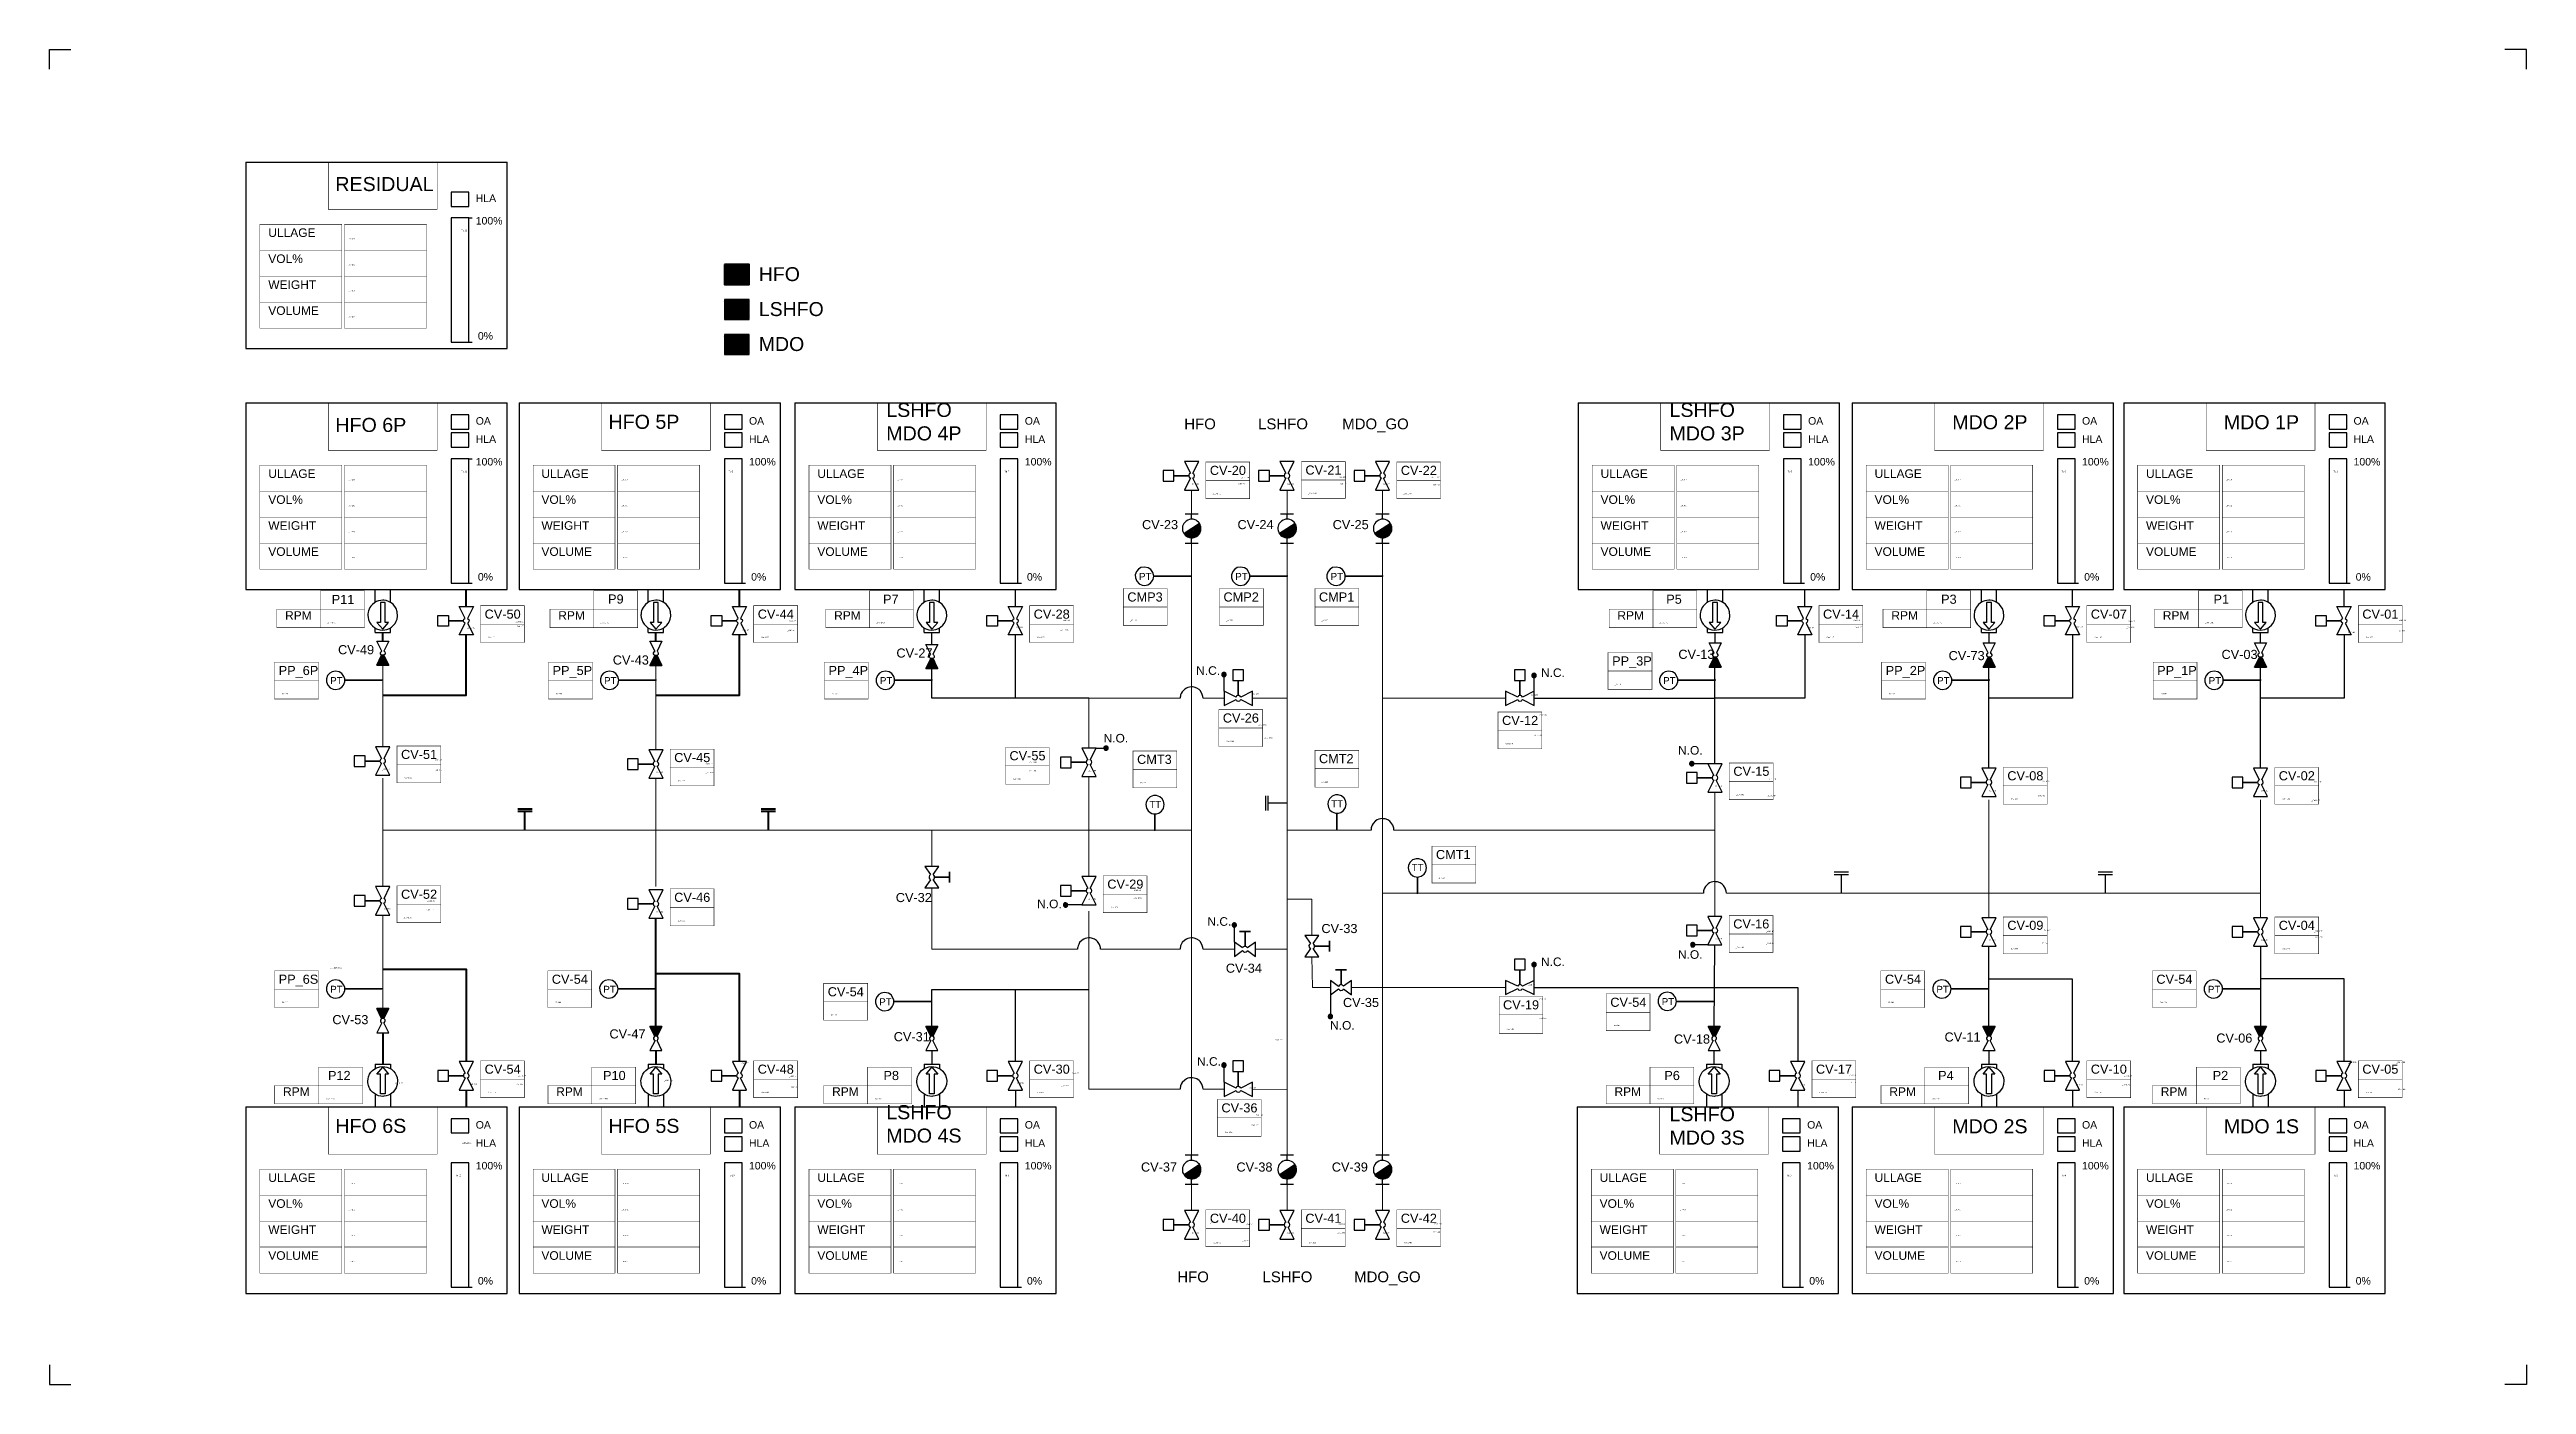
# Model space of a CAD drawing. Header units: millimetres. Extents: x 3560 to 26675, y 33959 to 46412.
import ezdxf
from ezdxf.enums import TextEntityAlignment as Align

# ---------------------------------------------------------------- set-up
doc = ezdxf.new("R2010")
doc.units = ezdxf.units.MM
for name, color, linetype in [('Alarm text', 1, 'Continuous'), ('Ballast', 80, 'Continuous'), ('Bar graph', 200, 'Continuous'), ('Cargo lines', 80, 'Continuous'), ('Control valve', 11, 'Continuous'), ('Free values', 80, 'Continuous'), ('Graph', 100, 'Continuous'), ('level alarm', 255, 'Continuous'), ('LSHFO lines', 50, 'Continuous'), ('MDO lines', 200, 'Continuous'), ('Object fields', 21, 'Continuous'), ('Objects not controlled', 40, 'Continuous'), ('Pumps', 130, 'Continuous'), ('TEKST', 7, 'Continuous'), ('Typical valve position', 1, 'Continuous')]:
    doc.layers.add(name, color=color, linetype=linetype)
doc.layers.add('HFO lines', color=13, linetype='Continuous', lineweight=100)
for name, color, linetype, lineweight, plot in [('High Level Alarm', 30, 'Continuous', 25, False), ('Overfill Alarm', 1, 'Continuous', 25, False), ('Pressure transmitters', 30, 'Continuous', 25, False)]:
    doc.layers.add(name, color=color, linetype=linetype, lineweight=lineweight, plot=plot)
doc.styles.add('Arial', font='arial.ttf', dxfattribs={"height": 50})
doc.styles.get("Standard").update_dxf_attribs({"font": 'ARIAL.TTF'})

msp = doc.modelspace()

# ---------------------------------------------------------------- texts
at = {"layer": 'Alarm text', "char_height": 80, "attachment_point": 1}
for s, insert in [('N.C.', (14260, 40659)), ('N.C.', (17478, 40639)), ('N.O.', (13396, 40028)), ('N.O.', (18757, 39915)), ('N.O.', (12776, 38482)), ('N.C.', (14365, 38318)), ('N.C.', (17478, 37942)), ('N.O.', (18756, 38010)), ('N.O.', (15510, 37349)), ('N.C.', (14268, 37012))]:
    msp.add_mtext_dynamic_manual_height_columns(s, width=301.66, gutter_width=12.5, heights=[0], dxfattribs=dict(at, insert=insert))
at = {"layer": 'Ballast', "linetype": 'Continuous', "style": 'Arial'}
for s, height, p in [('_Col 1-70', 12, (14211, 42353)), ('_Col 1-70', 12, (14642, 42356)), ('_Col 1-70', 12, (14681, 42414)), ('_Col 1-66', 12, (15102, 42353)), ('_Col 1-66', 12, (15588, 42419)), ('_Col 1-66', 12, (15593, 42355)), ('_Col 1-67', 12, (15992, 42353)), ('_Col 1-67', 12, (16457, 42420)), ('_Col 1-67', 12, (16464, 42347)), ('_Cov 1-70', 12, (14413, 42264)), ('_Cov 1-66', 12, (15305, 42267)), ('_Cov 1-67', 12, (16194, 42264)), ('_Cov 1-61', 12, (6151, 41061)), ('_Col 1-61', 12, (7455, 41011)), ('_Cov 1-61', 12, (7644, 40922)), ('_Col 1-61', 12, (7910, 41070)), ('_Col 1-61', 12, (7913, 41025)), ('_Cov 1-61', 12, (8701, 41061)), ('_Col 1-57', 12, (10014, 40987)), ('_Cov 1-57', 12, (10193, 40922)), ('_Col 1-57', 12, (10445, 40989)), ('_Col 1-57', 12, (10452, 41075)), ('_Cov 1-61', 12, (11275, 41061)), ('_Col 1-53', 12, (12568, 41015)), ('_Cov 1-53', 12, (12768, 40922)), ('_Col 1-53', 12, (12994, 40993)), ('_Col 1-53', 12, (13011, 41082)), ('_Fv 114', 12, (13642, 41083)), ('_Fv 113', 12, (14540, 41083)), ('_Fv 112', 12, (15430, 41083)), ('_Cov 1-61', 12, (18584, 41061)), ('_Col 1-47', 12, (19952, 41012)), ('_Cov 1-47', 12, (20135, 40922)), ('_Col 1-47', 12, (20387, 41082)), ('_Col 1-47', 12, (20400, 41015)), ('_Cov 1-61', 12, (21141, 41061)), ('_Col 1-42', 12, (22464, 41019)), ('_Cov 1-42', 12, (22634, 40922)), ('_Col 1-42', 12, (22942, 41017)), ('_Col 1-42', 12, (22948, 41072)), ('_Cov 1-61', 12, (23675, 41061)), ('_Col 1-38', 12, (24999, 40969)), ('_Cov 1-38', 12, (25167, 40922)), ('_Col 1-38', 12, (25474, 40985)), ('_Col 1-38', 12, (25476, 41082)), ('_Fv 104', 12, (18166, 40486)), ('_Fv 110', 12, (5722, 40397)), ('_Fv 108', 12, (8279, 40397)), ('_Fv 106', 12, (10853, 40397)), ('_Col 1-52', 12, (14776, 40394)), ('_Col 1-46', 12, (17379, 40385)), ('_Fv 102', 12, (20719, 40397)), ('_Fv 100', 12, (23253, 40397)), ('_Col 1-52', 12, (14842, 40109)), ('_Col 1-52', 12, (14898, 39988)), ('_Col 1-46', 12, (17415, 40013)), ('_Col 1-46', 12, (17456, 40198)), ('_Col 1-62', 12, (7150, 39778)), ('_Col 1-65', 12, (12696, 39756)), ('_Cov 1-52', 12, (14533, 39953)), ('_Cov 1-46', 12, (17139, 39931)), ('_Col 1-62', 12, (6662, 39693)), ('_Cov 1-62', 12, (6864, 39614)), ('_Col 1-62', 12, (7151, 39684)), ('_Col 1-58', 12, (9212, 39664)), ('_Cov 1-58', 12, (9414, 39585)), ('_Col 1-58', 12, (9674, 39743)), ('_Col 1-58', 12, (9684, 39662)), ('_Cov 1-65', 12, (12542, 39601)), ('_Col 1-65', 12, (12693, 39678)), ('_Col 1-65', 12, (13253, 39680)), ('_Fv 127', 12, (13733, 39567)), ('_Fv 126', 12, (15430, 39574)), ('_Col 1-48', 12, (19095, 39536)), ('_Col 1-48', 12, (19599, 39600)), ('_Col 1-43', 12, (22149, 39580)), ('_Col 1-39', 13, (24684, 39576)), ('_Cov 1-48', 12, (19297, 39456)), ('_Col 1-48', 12, (19593, 39447)), ('_Col 1-43', 12, (21652, 39493)), ('_Cov 1-43', 12, (21854, 39414)), ('_Col 1-43', 12, (22107, 39446)), ('_Col 1-39', 13, (24186, 39493)), ('_Cov 1-39', 12, (24388, 39414)), ('_Col 1-39', 13, (24668, 39401)), ('_Fv 125', 12, (16523, 38679)), ('_Col 1-63', 12, (6670, 38391)), ('_Col 1-63', 12, (7070, 38381)), ('_Col 1-63', 12, (7083, 38464)), ('_Col 1-59', 12, (9212, 38360)), ('_Col 1-54', 12, (13253, 38483)), ('_Cov 1-54', 12, (13455, 38403)), ('_Col 1-54', 12, (13671, 38563)), ('_Col 1-54', 12, (13678, 38492)), ('_Cov 1-63', 12, (6864, 38309)), ('_Cov 1-59', 12, (9414, 38280)), ('_Col 1-49', 12, (19578, 38181)), ('_Col 1-44', 12, (22161, 38189)), ('_Col 1-40', 13, (24691, 38127)), ('_Col 1-40', 13, (24693, 38182)), ('_Col 1-49', 12, (19094, 38111)), ('_Cov 1-49', 12, (19296, 38032)), ('_Col 1-49', 12, (19579, 38069)), ('_Col 1-44', 12, (21652, 38099)), ('_Cov 1-44', 12, (21854, 38019)), ('_Col 1-44', 12, (22143, 38071)), ('_Col 1-40', 13, (24186, 38099)), ('_Cov 1-40', 12, (24388, 38019)), ('_Col 1-51', 12, (17360, 37681)), ('_Fv 111', 12, (5722, 37517)), ('_Fv 109', 12, (8272, 37517)), ('_Col 1-51', 12, (17456, 37548)), ('_Fv 103', 12, (20712, 37517)), ('_Cov 1-64', 12, (23246, 37517)), ('_Fv 107', 12, (10846, 37399)), ('_Cov 1-51', 12, (17149, 37266)), ('_Col 1-51', 12, (17456, 37369)), ('_Fv 105', 12, (18149, 37302)), ('_Col 1-56', 12, (14993, 37169)), ('_Col 1-100', 12, (6778, 36765)), ('_Col 1-64', 12, (7478, 36755)), ('_Col 1-64', 12, (7908, 36752)), ('_Col 1-64', 12, (7933, 36835)), ('_Col 1-101', 12, (9294, 36791)), ('_Col 1-60', 12, (10010, 36951)), ('_Col 1-60', 12, (10461, 36829)), ('_Col 1-55', 12, (12577, 36766)), ('_Col 1-55', 12, (13003, 36742)), ('_Col 1-55', 12, (13093, 36855)), ('_Col 1-50', 10, (19883, 36749)), ('_Col 1-50', 10, (20351, 36839)), ('_Col 1-50', 10, (20362, 36771)), ('_Col 1-45', 12, (22460, 36749)), ('_Col 1-45', 12, (22901, 36751)), ('_Col 1-45', 12, (22920, 36832)), ('_Col 1-41', 13, (25010, 36959)), ('_Col 1-41', 13, (25462, 36959)), ('_Cov 1-100', 12, (6132, 36619)), ('_Cov 1-64', 12, (7644, 36677)), ('_Cov 1-101', 12, (8682, 36619)), ('_Cov 1-60', 12, (10193, 36677)), ('_Col 1-60', 12, (10473, 36728)), ('_Cov 1-61', 12, (11256, 36619)), ('_Cov 1-55', 12, (12768, 36677)), ('_Col 1-56', 12, (14745, 36722)), ('_Cov 1-61', 12, (18557, 36619)), ('_Cov 1-50', 12, (20069, 36677)), ('_Cov 1-61', 12, (21122, 36619)), ('_Cov 1-45', 12, (22634, 36677)), ('_Fv 101', 12, (23656, 36619)), ('_Cov 1-41', 12, (25167, 36677)), ('_Col 1-41', 13, (25465, 36707)), ('_Cov 1-56', 12, (14520, 36305)), ('_Col 1-56', 12, (14769, 36373)), ('_Col 1-56', 12, (14809, 36466)), ('_Col 1-71', 12, (14211, 35366)), ('_Col 1-71', 12, (14388, 35464)), ('_Col 1-71', 12, (14722, 35447)), ('_Col 1-69', 12, (15102, 35366)), ('_Col 1-69', 12, (15579, 35370)), ('_Col 1-69', 12, (15581, 35450)), ('_Col 1-68', 12, (15992, 35366)), ('_Col 1-68', 12, (16463, 35375)), ('_Col 1-68', 12, (16476, 35452)), ('_Cov 1-71', 12, (14413, 35276)), ('_Col 1-71', 12, (14692, 35296)), ('_Cov 1-69', 12, (15303, 35276)), ('_Cov 1-68', 12, (16194, 35276))]:
    msp.add_text(s, height=height, dxfattribs=at).set_placement(p)
at = {"layer": 'Ballast', "linetype": 'Continuous', "attachment_point": 1, "style": 'Arial'}
for s, insert, char_height, width in [('CV-21', (15280, 42532), 85, 304.77), ('CV-20', (14388, 42529), 85, 304.77), ('CV-22', (16170, 42529), 85, 304.77), ('CV-23', (13755, 42023), 85, 304.77), ('CV-24', (14646, 42023), 85, 304.77), ('CV-25', (15534, 42023), 85, 304.77), ('PT', (13727, 41529), 65, 304.77), ('PT', (14625, 41529), 65, 304.77), ('PT', (15515, 41529), 65, 304.77), ('P11', (6193, 41325), 85, 304.77), ('CV-50', (7620, 41188), 85, 304.77), ('P9', (8772, 41329), 85, 304.77), ('CV-44', (10169, 41188), 85, 304.77), ('P7', (11338, 41327), 85, 304.77), ('CV-28', (12744, 41188), 85, 304.77), ('CMP3', (13618, 41348), 85, 304.77), ('CMP2', (14515, 41348), 85, 304.77), ('CMP1', (15406, 41348), 85, 304.77), ('P5', (18647, 41327), 85, 304.77), ('CV-14', (20110, 41188), 85, 304.77), ('P3', (21212, 41327), 85, 304.77), ('CV-07', (22609, 41188), 85, 304.77), ('P1', (23754, 41327), 85, 304.77), ('CV-01', (25143, 41188), 85, 304.77), ('CV-49', (6252, 40856), 85, 304.77), ('CV-43', (8816, 40760), 85, 304.77), ('CV-27', (11463, 40825), 85, 304.77), ('PP_3P', (18142, 40751), 85, 304.77), ('CV-13', (18760, 40813), 85, 304.77), ('CV-73', (21282, 40801), 85, 304.77), ('CV-03', (23829, 40812), 85, 304.77), ('PP_6P', (5698, 40662), 85, 304.77), ('PT', (6179, 40558), 65, 304.77), ('PP_5P', (8254, 40662), 85, 304.77), ('PT', (8735, 40558), 65, 304.77), ('PP_4P', (10829, 40662), 85, 304.77), ('PT', (11309, 40558), 65, 304.77), ('PT', (18618, 40558), 65, 304.77), ('PP_2P', (20695, 40662), 85, 304.77), ('PT', (21175, 40558), 65, 304.77), ('PP_1P', (23228, 40662), 85, 304.77), ('PT', (23709, 40558), 65, 304.77), ('CV-26', (14509, 40219), 85, 216.01), ('CV-12', (17115, 40196), 85, 304.77), ('CV-51', (6840, 39879), 85, 304.77), ('CV-45', (9389, 39850), 85, 304.77), ('CV-55', (12518, 39867), 85, 304.77), ('CMT3', (13709, 39833), 85, 304.77), ('CMT2', (15406, 39840), 85, 304.77), ('CV-15', (19273, 39722), 85, 304.77), ('CV-08', (21830, 39680), 85, 304.77), ('CV-02', (24363, 39680), 85, 304.77), ('TT', (13823, 39402), 65, 304.77), ('TT', (15520, 39409), 65, 304.77), ('CMT1', (16498, 38945), 85, 304.77), ('CV-29', (13431, 38669), 85, 304.77), ('TT', (16272, 38814), 65, 304.77), ('CV-52', (6840, 38575), 85, 304.77), ('CV-46', (9389, 38546), 85, 304.77), ('CV-32', (11457, 38544), 85, 304.77), ('CV-33', (15429, 38255), 85, 304.77), ('CV-16', (19272, 38298), 85, 304.77), ('CV-09', (21830, 38285), 85, 304.77), ('CV-04', (24363, 38285), 85, 304.77), ('PP_6S', (5698, 37782), 85, 304.77), ('PT', (6179, 37678), 65, 304.77), ('CV-54', (8247, 37782), 85, 304.77), ('PT', (8728, 37678), 65, 304.77), ('CV-34', (14537, 37885), 85, 304.77), ('CV-54', (20688, 37782), 85, 304.77), ('PT', (21168, 37678), 65, 304.77), ('CV-54', (23221, 37782), 85, 304.77), ('PT', (23702, 37678), 65, 304.77), ('CV-54', (10822, 37665), 85, 304.77), ('PT', (11303, 37561), 65, 304.77), ('CV-35', (15630, 37565), 85, 304.77), ('CV-19', (17124, 37543), 85, 304.77), ('CV-54', (18125, 37567), 85, 304.77), ('PT', (18605, 37563), 65, 304.77), ('CV-53', (6199, 37405), 85, 304.77), ('CV-47', (8785, 37272), 85, 304.77), ('CV-31', (11438, 37246), 85, 304.77), ('CV-18', (18719, 37224), 85, 304.77), ('CV-11', (21244, 37243), 85, 304.77), ('CV-06', (23780, 37233), 85, 304.77), ('P12', (6158, 36884), 85, 304.77), ('CV-54', (7620, 36943), 85, 304.77), ('P10', (8725, 36884), 85, 304.77), ('CV-48', (10169, 36943), 85, 304.77), ('P8', (11342, 36884), 85, 304.77), ('CV-30', (12744, 36943), 85, 304.77), ('P6', (18629, 36884), 85, 304.77), ('CV-17', (20044, 36943), 85, 304.77), ('P4', (21184, 36884), 85, 304.77), ('CV-10', (22609, 36943), 85, 304.77), ('P2', (23746, 36884), 85, 304.77), ('CV-05', (25143, 36943), 85, 304.77), ('CV-36', (14496, 36582), 85, 304.77), ('CV-37', (13745, 36030), 85, 304.77), ('CV-38', (14636, 36030), 85, 304.77), ('CV-39', (15526, 36030), 85, 304.77), ('CV-40', (14388, 35552), 85, 304.77), ('CV-41', (15279, 35552), 85, 304.77), ('CV-42', (16170, 35552), 85, 304.77)]:
    msp.add_mtext(s, dxfattribs=dict(at, insert=insert, char_height=char_height, width=width))
at = {"layer": 'Bar graph', "linetype": 'Continuous', "style": 'Arial'}
for s, p in [('_Tb 13', (7391, 44724, 0)), ('_Tb 11', (7391, 42476, 0)), ('_Tb 9', (9886, 42476, 0)), ('_Tb 7', (12460, 42476, 0)), ('_Tb 5', (19769, 42476, 0)), ('_Tb 3', (22326, 42476, 0)), ('_Tb 1', (24860, 42476, 0)), ('_Tb 12', (7336, 35909, 0)), ('_Tb 10', (9886, 35909, 0)), ('_Tb 8', (12460, 35909, 0)), ('_Tb 6', (19761, 35909, 0)), ('_Tb 4', (22326, 35909, 0)), ('_Tb 2', (24860, 35909, 0))]:
    msp.add_text(s, height=15, dxfattribs=at).set_placement(p, align=Align.MIDDLE_LEFT)
at = {"layer": 'Free values', "linetype": 'Continuous', "style": 'Arial'}
for s, p in [('_Tv 13-0', (6350, 44642, 0)), ('_Tv 13-1', (6350, 44400, 0)), ('_Tv 13-3', (6350, 44158, 0)), ('_Tv 13-4', (6350, 43915, 0)), ('_Tv 11-0', (6350, 42395, 0)), ('_Tv 9-0', (8900, 42395, 0)), ('_Tv 7-0', (11474, 42395, 0)), ('_Tv 5-0', (18783, 42395, 0)), ('_Tv 3-0', (21340, 42395, 0)), ('_Tv 1-0', (23874, 42395, 0)), ('_Tv 11-1', (6350, 42152, 0)), ('_Tv 9-1', (8900, 42152, 0)), ('_Tv 7-1', (11474, 42152, 0)), ('_Tv 5-1', (18783, 42152, 0)), ('_Tv 3-1', (21340, 42152, 0)), ('_Tv 1-1', (23874, 42152, 0)), ('_Tv 11-3', (6350, 41910, 0)), ('_Tv 9-3', (8900, 41910, 0)), ('_Tv 7-3', (11474, 41910, 0)), ('_Tv 5-3', (18783, 41910, 0)), ('_Tv 3-3', (21340, 41910, 0)), ('_Tv 1-3', (23874, 41910, 0)), ('_Tv 11-4', (6350, 41668, 0)), ('_Tv 9-4', (8900, 41668, 0)), ('_Tv 7-4', (11474, 41668, 0)), ('_Tv 5-4', (18783, 41668, 0)), ('_Tv 3-4', (21340, 41668, 0)), ('_Tv 1-4', (23874, 41668, 0)), ('_Tv 12-0', (6350, 35828, 0)), ('_Tv 10-0', (8900, 35828, 0)), ('_Tv 8-0', (11474, 35828, 0)), ('_Tv 6-0', (18775, 35828, 0)), ('_Tv 4-0', (21340, 35828, 0)), ('_Tv 2-0', (23874, 35828, 0)), ('_Tv 12-1', (6350, 35585, 0)), ('_Tv 10-1', (8900, 35585, 0)), ('_Tv 8-1', (11474, 35585, 0)), ('_Tv 6-1', (18775, 35585, 0)), ('_Tv 4-1', (21340, 35585, 0)), ('_Tv 2-1', (23874, 35585, 0)), ('_Tv 12-3', (6350, 35343, 0)), ('_Tv 10-3', (8900, 35343, 0)), ('_Tv 8-3', (11474, 35343, 0)), ('_Tv 6-3', (18775, 35343, 0)), ('_Tv 4-3', (21340, 35343, 0)), ('_Tv 2-3', (23874, 35343, 0)), ('_Tv 12-4', (6350, 35101, 0)), ('_Tv 10-4', (8900, 35101, 0)), ('_Tv 8-4', (11474, 35101, 0)), ('_Tv 6-4', (18775, 35101, 0)), ('_Tv 4-4', (21340, 35101, 0)), ('_Tv 2-4', (23874, 35101, 0))]:
    msp.add_text(s, height=11, dxfattribs=at).set_placement(p)
at = {"layer": 'level alarm', "linetype": 'Continuous', "style": 'Arial'}
for s, p in [('_Ta 215-20-10', (6181, 37848)), ('_Ta 215-10-10', (7388, 36212))]:
    msp.add_text(s, height=12, dxfattribs=at).set_placement(p, align=Align.MIDDLE_LEFT)
at = {"layer": 'TEKST', "attachment_point": 1}
for s, width, insert, char_height in [('RESIDUAL', 1005.08, (6227, 45223), 131.2), ('100%', 150, (7537, 44850), 70), ('HLA', 150, (7537, 45060), 70), ('ULLAGE', 1005.08, (5601, 44744), 80), ('VOL%', 1005.08, (5601, 44501), 80), ('HFO', 150, (10179, 44382), 130), ('WEIGHT', 1005.08, (5601, 44259), 80), ('VOLUME', 1005.08, (5601, 44017), 80), ('LSHFO', 150, (10179, 44056), 130), ('0%', 150, (7557, 43776), 70), ('MDO', 150, (10179, 43730), 130), ('HFO 5P', 1005.08, (8776, 43005), 131.2), ('LSHFO\\PMDO 4P', 1041.98, (11368, 43116), 131.2), ('LSHFO\\PMDO 3P', 1041.98, (18677, 43116), 131.2), ('MDO 2P', 808.84, (21316, 43001), 131.2), ('MDO 1P', 808.84, (23850, 43001), 131.2), ('HFO 6P', 1005.08, (6227, 42976), 131.2), ('OA', 150, (7537, 42983), 70), ('HLA', 150, (7537, 42813), 70), ('OA', 150, (10087, 42983), 70), ('HLA', 150, (10087, 42813), 70), ('OA', 150, (12661, 42983), 70), ('HLA', 150, (12661, 42813), 70), ('HFO', 301.66, (14149, 42970), 100), ('LSHFO', 301.66, (14838, 42970), 100), ('MDO_GO', 301.66, (15623, 42970), 100), ('OA', 150, (19971, 42983), 70), ('HLA', 150, (19971, 42813), 70), ('OA', 150, (22527, 42983), 70), ('HLA', 150, (22527, 42813), 70), ('OA', 150, (25061, 42983), 70), ('HLA', 150, (25061, 42813), 70), ('100%', 150, (7537, 42602), 70), ('100%', 150, (10087, 42602), 70), ('100%', 150, (12661, 42602), 70), ('100%', 150, (19971, 42602), 70), ('100%', 150, (22527, 42602), 70), ('100%', 150, (25061, 42602), 70), ('ULLAGE', 1005.08, (5601, 42496), 80), ('ULLAGE', 1005.08, (8150, 42496), 80), ('ULLAGE', 1005.08, (10725, 42496), 80), ('ULLAGE', 1005.08, (18034, 42496), 80), ('ULLAGE', 1005.08, (20591, 42496), 80), ('ULLAGE', 1005.08, (23124, 42496), 80), ('VOL%', 1005.08, (5601, 42254), 80), ('VOL%', 1005.08, (8150, 42254), 80), ('VOL%', 1005.08, (10725, 42254), 80), ('VOL%', 1005.08, (18034, 42254), 80), ('VOL%', 1005.08, (20591, 42254), 80), ('VOL%', 1005.08, (23124, 42254), 80), ('WEIGHT', 1005.08, (5601, 42012), 80), ('WEIGHT', 1005.08, (8150, 42012), 80), ('WEIGHT', 1005.08, (10725, 42012), 80), ('WEIGHT', 1005.08, (18034, 42012), 80), ('WEIGHT', 1005.08, (20591, 42012), 80), ('WEIGHT', 1005.08, (23124, 42012), 80), ('VOLUME', 1005.08, (5601, 41769), 80), ('VOLUME', 1005.08, (8150, 41769), 80), ('VOLUME', 1005.08, (10725, 41769), 80), ('VOLUME', 1005.08, (18034, 41769), 80), ('VOLUME', 1005.08, (20591, 41769), 80), ('VOLUME', 1005.08, (23124, 41769), 80), ('0%', 150, (7557, 41528), 70), ('0%', 150, (10107, 41528), 70), ('0%', 150, (12681, 41528), 70), ('0%', 150, (19990, 41528), 70), ('0%', 150, (22547, 41528), 70), ('0%', 150, (25081, 41528), 70), ('RPM', 1005.08, (5758, 41173), 80), ('RPM', 1005.08, (8307, 41173), 80), ('RPM', 1005.08, (10882, 41173), 80), ('RPM', 1005.08, (18191, 41173), 80), ('RPM', 1005.08, (20748, 41173), 80), ('RPM', 1005.08, (23281, 41173), 80), ('RPM', 1005.08, (5739, 36731), 80), ('RPM', 1005.08, (8288, 36731), 80), ('RPM', 1005.08, (10863, 36731), 80), ('LSHFO\\PMDO 4S', 1041.98, (11368, 36565), 131.2), ('RPM', 1005.08, (18164, 36731), 80), ('LSHFO\\PMDO 3S', 1041.98, (18677, 36546), 131.2), ('RPM', 1005.08, (20729, 36731), 80), ('RPM', 1005.08, (23262, 36731), 80), ('HFO 6S', 1005.08, (6227, 36437), 131.2), ('OA', 150, (7537, 36416), 70), ('HFO 5S', 1005.08, (8776, 36437), 131.2), ('OA', 150, (10087, 36416), 70), ('OA', 150, (12661, 36416), 70), ('OA', 150, (19962, 36416), 70), ('MDO 2S', 808.84, (21316, 36433), 131.2), ('OA', 150, (22527, 36416), 70), ('MDO 1S', 808.84, (23850, 36433), 131.2), ('OA', 150, (25061, 36416), 70), ('HLA', 150, (7537, 36246), 70), ('HLA', 150, (10087, 36246), 70), ('HLA', 150, (12661, 36246), 70), ('HLA', 150, (19962, 36246), 70), ('HLA', 150, (22527, 36246), 70), ('HLA', 150, (25061, 36246), 70), ('ULLAGE', 1005.08, (5601, 35929), 80), ('100%', 150, (7537, 36035), 70), ('ULLAGE', 1005.08, (8150, 35929), 80), ('100%', 150, (10087, 36035), 70), ('ULLAGE', 1005.08, (10725, 35929), 80), ('100%', 150, (12661, 36035), 70), ('ULLAGE', 1005.08, (18025, 35929), 80), ('100%', 150, (19962, 36035), 70), ('ULLAGE', 1005.08, (20591, 35929), 80), ('100%', 150, (22527, 36035), 70), ('ULLAGE', 1005.08, (23124, 35929), 80), ('100%', 150, (25061, 36035), 70), ('VOL%', 1005.08, (5601, 35687), 80), ('VOL%', 1005.08, (8150, 35687), 80), ('VOL%', 1005.08, (10725, 35687), 80), ('VOL%', 1005.08, (18025, 35687), 80), ('VOL%', 1005.08, (20591, 35687), 80), ('VOL%', 1005.08, (23124, 35687), 80), ('WEIGHT', 1005.08, (5601, 35444), 80), ('WEIGHT', 1005.08, (8150, 35444), 80), ('WEIGHT', 1005.08, (10725, 35444), 80), ('WEIGHT', 1005.08, (18025, 35444), 80), ('WEIGHT', 1005.08, (20591, 35444), 80), ('WEIGHT', 1005.08, (23124, 35444), 80), ('VOLUME', 1005.08, (5601, 35202), 80), ('VOLUME', 1005.08, (8150, 35202), 80), ('VOLUME', 1005.08, (10725, 35202), 80), ('VOLUME', 1005.08, (18025, 35202), 80), ('VOLUME', 1005.08, (20591, 35202), 80), ('VOLUME', 1005.08, (23124, 35202), 80), ('0%', 150, (7557, 34961), 70), ('0%', 150, (10107, 34961), 70), ('0%', 150, (12681, 34961), 70), ('HFO', 301.66, (14084, 35013), 100), ('LSHFO', 301.66, (14879, 35013), 100), ('MDO_GO', 301.66, (15734, 35013), 100), ('0%', 150, (19982, 34961), 70), ('0%', 150, (22547, 34961), 70), ('0%', 150, (25081, 34961), 70)]:
    msp.add_mtext_dynamic_manual_height_columns(s, width=width, gutter_width=12.5, heights=[0], dxfattribs=dict(at, insert=insert, char_height=char_height))

# ---------------------------------------------------------------- hatches: boundary and pattern name
at = {"layer": 'LSHFO lines'}
h = msp.add_hatch(dxfattribs=at)
h.set_pattern_fill('ANSI31', color=256, scale=3)
h.paths.add_polyline_path([(10089, 44080), (9858, 44080), (9858, 43893), (10089, 43893)])
at = {"layer": 'MDO lines'}
h = msp.add_hatch(dxfattribs=at)
h.set_pattern_fill('ANSI31', color=256, scale=3)
h.paths.add_polyline_path([(10089, 43753), (9858, 43753), (9858, 43566), (10089, 43566)])
at = {"layer": 'Objects not controlled'}
h = msp.add_hatch(dxfattribs=at)
h.set_pattern_fill('ANSI31', color=256, scale=3)
h.paths.add_polyline_path([(10089, 44406), (9858, 44406), (9858, 44219), (10089, 44219)])
h = msp.add_hatch(dxfattribs=at)
h.set_pattern_fill('ANSI31', color=256, scale=3)
h.set_pattern_definition([(45, (-938.876, 0), (-6.735192, 6.735192), [])])
h.paths.add_polyline_path([(14147, 41896), (14153, 41888), (14158, 41882), (14170, 41873), (14180, 41866), (14197, 41860), (14212, 41858), (14228, 41858), (14245, 41862), (14262, 41869), (14278, 41881), (14288, 41891), (14299, 41911), (14303, 41927), (14305, 41934), (14304, 41952), (14302, 41969), (14298, 41980), (14294, 41987), (14292, 41991)])
h = msp.add_hatch(dxfattribs=at)
h.set_pattern_fill('ANSI31', color=256, scale=3)
h.set_pattern_definition([(45, (-48.11, 0), (-6.735192, 6.735192), [])])
h.paths.add_polyline_path([(15038, 41896), (15043, 41888), (15049, 41882), (15060, 41873), (15071, 41866), (15087, 41860), (15103, 41858), (15119, 41858), (15136, 41862), (15153, 41869), (15169, 41881), (15178, 41891), (15190, 41911), (15194, 41927), (15196, 41934), (15195, 41952), (15193, 41969), (15188, 41980), (15185, 41987), (15183, 41991)])
h = msp.add_hatch(dxfattribs=at)
h.set_pattern_fill('ANSI31', color=256, scale=3)
h.set_pattern_definition([(45, (842.656, 0), (-6.735192, 6.735192), [])])
h.paths.add_polyline_path([(15929, 41896), (15934, 41888), (15940, 41882), (15951, 41873), (15962, 41866), (15978, 41860), (15993, 41858), (16009, 41858), (16027, 41862), (16044, 41869), (16060, 41881), (16069, 41891), (16080, 41911), (16085, 41927), (16086, 41934), (16086, 41952), (16083, 41969), (16079, 41980), (16075, 41987), (16073, 41991)])
h = msp.add_hatch(dxfattribs=at)
h.set_pattern_fill('ANSI31', color=256, scale=36.0525, angle=-270)
h.set_pattern_definition([(135, (3435.847, 32884.477), (-3.186621, -3.186621), [])])
h.paths.add_polyline_path([(6726, 40669), (6679, 40761), (6659, 40761), (6613, 40669)])
h = msp.add_hatch(dxfattribs=at)
h.set_pattern_fill('ANSI31', color=256, scale=36.0525, angle=-270)
h.set_pattern_definition([(135, (5985.2752, 32882.6746), (-3.186621, -3.186621), [])])
h.paths.add_polyline_path([(9275, 40667), (9229, 40759), (9209, 40759), (9162, 40667)])
h = msp.add_hatch(dxfattribs=at)
h.set_pattern_fill('ANSI31', color=256, scale=36.0525, angle=-270)
h.set_pattern_definition([(135, (8559.854, 32853.9706), (-3.186621, -3.186621), [])])
h.paths.add_polyline_path([(11850, 40638), (11803, 40730), (11783, 40730), (11737, 40638)])
h = msp.add_hatch(dxfattribs=at)
h.set_pattern_fill('ANSI31', color=256, scale=36.0525, angle=-270)
h.set_pattern_definition([(135, (15871.1453, 32868.153), (-3.186621, -3.186621), [])])
h.paths.add_polyline_path([(19161, 40652), (19115, 40745), (19095, 40745), (19048, 40652)])
h = msp.add_hatch(dxfattribs=at)
h.set_pattern_fill('ANSI31', color=256, scale=36.0525, angle=-270)
h.set_pattern_definition([(135, (18427.8857, 32868.153), (-3.186621, -3.186621), [])])
h.paths.add_polyline_path([(21718, 40652), (21671, 40745), (21651, 40745), (21605, 40652)])
h = msp.add_hatch(dxfattribs=at)
h.set_pattern_fill('ANSI31', color=256, scale=36.0525, angle=-270)
h.set_pattern_definition([(135, (20959.3057, 32868.153), (-3.186621, -3.186621), [])])
h.paths.add_polyline_path([(24249, 40652), (24203, 40745), (24183, 40745), (24136, 40652)])
h = msp.add_hatch(dxfattribs=at)
h.set_pattern_fill('ANSI31', color=256, scale=36.0525, angle=-270)
h.set_pattern_definition([(135, (3435.847, 26106.704), (-3.1866209, -3.1866209), [])])
h.paths.add_polyline_path([(6613, 37465), (6659, 37372), (6679, 37372), (6726, 37465)])
h = msp.add_hatch(dxfattribs=at)
h.set_pattern_fill('ANSI31', color=256, scale=36.0525, angle=-270)
h.set_pattern_definition([(135, (5985.2752, 25942.0678), (-3.1866209, -3.1866209), [])])
h.paths.add_polyline_path([(9162, 37300), (9209, 37208), (9229, 37208), (9275, 37300)])
h = msp.add_hatch(dxfattribs=at)
h.set_pattern_fill('ANSI31', color=256, scale=36.0525, angle=-270)
h.set_pattern_definition([(135, (8559.854, 25942.0678), (-3.1866209, -3.1866209), [])])
h.paths.add_polyline_path([(11737, 37300), (11783, 37208), (11803, 37208), (11850, 37300)])
h = msp.add_hatch(dxfattribs=at)
h.set_pattern_fill('ANSI31', color=256, scale=36.0525, angle=-270)
h.set_pattern_definition([(135, (15860.517, 25942.0678), (-3.1866209, -3.1866209), [])])
h.paths.add_polyline_path([(19038, 37300), (19084, 37208), (19104, 37208), (19150, 37300)])
h = msp.add_hatch(dxfattribs=at)
h.set_pattern_fill('ANSI31', color=256, scale=36.0525, angle=-270)
h.set_pattern_definition([(135, (18425.7085, 25942.0678), (-3.1866209, -3.1866209), [])])
h.paths.add_polyline_path([(21603, 37300), (21649, 37208), (21669, 37208), (21715, 37300)])
h = msp.add_hatch(dxfattribs=at)
h.set_pattern_fill('ANSI31', color=256, scale=36.0525, angle=-270)
h.set_pattern_definition([(135, (20959.3057, 25942.0678), (-3.1866209, -3.1866209), [])])
h.paths.add_polyline_path([(24136, 37300), (24183, 37208), (24203, 37208), (24249, 37300)])
h = msp.add_hatch(dxfattribs=at)
h.set_pattern_fill('ANSI31', color=256, scale=3)
h.set_pattern_definition([(45, (-938.876, -5980.795), (-6.735192, 6.735192), [])])
h.paths.add_polyline_path([(14147, 35915), (14153, 35907), (14158, 35901), (14170, 35892), (14180, 35885), (14197, 35879), (14212, 35877), (14228, 35877), (14245, 35881), (14262, 35888), (14278, 35901), (14288, 35910), (14299, 35931), (14303, 35946), (14305, 35953), (14304, 35971), (14302, 35988), (14298, 35999), (14294, 36007), (14292, 36010)])
h = msp.add_hatch(dxfattribs=at)
h.set_pattern_fill('ANSI31', color=256, scale=3)
h.set_pattern_definition([(45, (-48.11, -5980.795), (-6.735192, 6.735192), [])])
h.paths.add_polyline_path([(15038, 35915), (15043, 35907), (15049, 35901), (15060, 35892), (15071, 35885), (15087, 35879), (15103, 35877), (15119, 35877), (15136, 35881), (15153, 35888), (15169, 35901), (15178, 35910), (15190, 35931), (15194, 35946), (15196, 35953), (15195, 35971), (15193, 35988), (15188, 35999), (15185, 36007), (15183, 36010)])
h = msp.add_hatch(dxfattribs=at)
h.set_pattern_fill('ANSI31', color=256, scale=3)
h.set_pattern_definition([(45, (842.656, -5980.795), (-6.735192, 6.735192), [])])
h.paths.add_polyline_path([(15929, 35915), (15934, 35907), (15940, 35901), (15951, 35892), (15962, 35885), (15978, 35879), (15993, 35877), (16009, 35877), (16027, 35881), (16044, 35888), (16060, 35901), (16069, 35910), (16080, 35931), (16085, 35946), (16086, 35953), (16086, 35971), (16083, 35988), (16079, 35999), (16075, 36007), (16073, 36010)])
at = {"layer": 'Typical valve position'}
h = msp.add_hatch(dxfattribs=at)
h.set_pattern_fill('ANSI31', color=256, scale=3, angle=450)
h.set_pattern_definition([(135, (54414.643, 27162.854), (-6.735192, -6.735192), [])])
h.paths.add_polyline_path([(14517, 40561), (14520, 40561), (14524, 40562), (14530, 40564), (14533, 40567), (14538, 40572), (14540, 40577), (14540, 40584), (14538, 40591), (14536, 40594), (14534, 40597), (14531, 40599), (14527, 40601), (14522, 40602), (14516, 40602), (14512, 40601), (14507, 40598), (14504, 40595), (14502, 40592), (14500, 40587), (14499, 40583), (14499, 40580), (14500, 40577), (14501, 40573), (14503, 40570), (14506, 40567), (14508, 40565), (14512, 40563), (14515, 40562)])
h = msp.add_hatch(dxfattribs=at)
h.set_pattern_fill('ANSI31', color=256, scale=3, angle=450)
h.set_pattern_definition([(135, (57308.4, 27154.368), (-6.735192, -6.735192), [])])
h.paths.add_polyline_path([(17411, 40553), (17413, 40553), (17417, 40553), (17423, 40555), (17427, 40558), (17432, 40564), (17433, 40569), (17434, 40575), (17432, 40582), (17430, 40585), (17427, 40588), (17424, 40591), (17421, 40593), (17416, 40594), (17410, 40593), (17406, 40592), (17401, 40590), (17398, 40587), (17396, 40584), (17394, 40579), (17393, 40575), (17393, 40571), (17393, 40568), (17395, 40564), (17397, 40561), (17399, 40558), (17402, 40556), (17405, 40554), (17409, 40553)])
h = msp.add_hatch(dxfattribs=at)
h.set_pattern_fill('ANSI31', color=256, scale=3)
h.paths.add_polyline_path([(13398, 39895), (13399, 39891), (13401, 39885), (13404, 39881), (13409, 39877), (13415, 39875), (13421, 39875), (13428, 39877), (13431, 39878), (13434, 39881), (13436, 39884), (13438, 39888), (13439, 39892), (13439, 39899), (13438, 39903), (13435, 39908), (13432, 39910), (13429, 39913), (13425, 39915), (13420, 39915), (13417, 39915), (13414, 39915), (13410, 39913), (13407, 39912), (13404, 39909), (13402, 39906), (13400, 39903), (13399, 39899), (13399, 39897)])
h = msp.add_hatch(dxfattribs=at)
h.set_pattern_fill('ANSI31', color=256, scale=3, angle=180)
h.set_pattern_definition([(225, (32303.725, 79645.253), (6.735192, -6.735192), [])])
h.paths.add_polyline_path([(18905, 39748), (18905, 39750), (18905, 39754), (18903, 39760), (18900, 39764), (18894, 39768), (18889, 39770), (18883, 39771), (18876, 39769), (18873, 39767), (18870, 39764), (18868, 39761), (18866, 39757), (18864, 39753), (18865, 39746), (18866, 39743), (18869, 39738), (18871, 39735), (18874, 39733), (18879, 39731), (18883, 39730), (18887, 39730), (18890, 39730), (18894, 39732), (18897, 39734), (18900, 39736), (18902, 39739), (18904, 39742), (18905, 39746)])
h = msp.add_hatch(dxfattribs=at)
h.set_pattern_fill('ANSI31', color=256, scale=3, angle=180)
h.set_pattern_definition([(225, (26459.93, 78327.259), (6.735192, -6.735192), [])])
h.paths.add_polyline_path([(13061, 38430), (13062, 38432), (13061, 38436), (13059, 38442), (13056, 38446), (13051, 38450), (13045, 38452), (13039, 38453), (13032, 38451), (13029, 38449), (13026, 38446), (13024, 38443), (13022, 38439), (13021, 38435), (13021, 38428), (13022, 38425), (13025, 38420), (13028, 38417), (13031, 38415), (13035, 38413), (13040, 38412), (13043, 38412), (13046, 38412), (13050, 38414), (13053, 38416), (13056, 38418), (13058, 38421), (13060, 38424), (13061, 38428)])
h = msp.add_hatch(dxfattribs=at)
h.set_pattern_fill('ANSI31', color=256, scale=3, angle=450)
h.set_pattern_definition([(135, (54511.552, 24825.949), (-6.735192, -6.735192), [])])
h.paths.add_polyline_path([(14614, 38225), (14617, 38224), (14620, 38225), (14627, 38227), (14630, 38230), (14635, 38235), (14637, 38240), (14637, 38247), (14635, 38254), (14633, 38257), (14631, 38260), (14628, 38262), (14624, 38264), (14619, 38265), (14613, 38265), (14609, 38264), (14604, 38261), (14601, 38258), (14599, 38255), (14597, 38251), (14596, 38246), (14596, 38243), (14597, 38240), (14598, 38236), (14600, 38233), (14602, 38230), (14605, 38228), (14608, 38226), (14612, 38225)])
h = msp.add_hatch(dxfattribs=at)
h.set_pattern_fill('ANSI31', color=256, scale=3, angle=180)
h.set_pattern_definition([(225, (32313.849, 77956.022), (6.735192, -6.735192), [])])
h.paths.add_polyline_path([(18915, 38059), (18915, 38061), (18915, 38065), (18913, 38071), (18910, 38075), (18905, 38079), (18899, 38081), (18893, 38081), (18886, 38079), (18883, 38078), (18880, 38075), (18878, 38072), (18876, 38068), (18875, 38064), (18875, 38057), (18876, 38053), (18879, 38048), (18881, 38046), (18884, 38043), (18889, 38041), (18894, 38041), (18897, 38041), (18900, 38041), (18904, 38043), (18907, 38045), (18910, 38047), (18912, 38050), (18914, 38053), (18915, 38057)])
h = msp.add_hatch(dxfattribs=at)
h.set_pattern_fill('ANSI31', color=256, scale=3, angle=450)
h.set_pattern_definition([(135, (57308.4, 24457.211), (-6.735192, -6.735192), [])])
h.paths.add_polyline_path([(17411, 37856), (17413, 37856), (17417, 37856), (17423, 37858), (17427, 37861), (17432, 37867), (17433, 37872), (17434, 37878), (17432, 37885), (17430, 37888), (17427, 37891), (17424, 37893), (17421, 37895), (17416, 37897), (17410, 37896), (17406, 37895), (17401, 37892), (17398, 37890), (17396, 37887), (17394, 37882), (17393, 37878), (17393, 37874), (17393, 37871), (17395, 37867), (17397, 37864), (17399, 37861), (17402, 37859), (17405, 37857), (17409, 37856)])
h = msp.add_hatch(dxfattribs=at)
h.set_pattern_fill('ANSI31', color=256, scale=3, angle=270)
h.set_pattern_definition([(315, (-24382.423, 50810.933), (6.735192, 6.735192), [])])
h.paths.add_polyline_path([(15513, 37413), (15509, 37412), (15503, 37410), (15499, 37407), (15494, 37402), (15493, 37396), (15492, 37390), (15494, 37383), (15496, 37380), (15499, 37377), (15502, 37375), (15505, 37373), (15510, 37372), (15516, 37372), (15520, 37373), (15525, 37376), (15528, 37379), (15530, 37382), (15532, 37386), (15533, 37391), (15533, 37394), (15533, 37397), (15531, 37401), (15529, 37404), (15527, 37407), (15524, 37409), (15521, 37411), (15517, 37412), (15515, 37412)])
h = msp.add_hatch(dxfattribs=at)
h.set_pattern_fill('ANSI31', color=256, scale=3, angle=450)
h.set_pattern_definition([(135, (54414.643, 23519.291), (-6.735192, -6.735192), [])])
h.paths.add_polyline_path([(14517, 36918), (14520, 36918), (14524, 36918), (14530, 36920), (14533, 36923), (14538, 36929), (14540, 36934), (14540, 36940), (14538, 36947), (14536, 36950), (14534, 36953), (14531, 36956), (14527, 36957), (14522, 36959), (14516, 36958), (14512, 36957), (14507, 36954), (14504, 36952), (14502, 36949), (14500, 36944), (14499, 36940), (14499, 36936), (14500, 36933), (14501, 36929), (14503, 36926), (14506, 36923), (14508, 36921), (14512, 36919), (14515, 36918)])

# ---------------------------------------------------------------- linework, layer by layer
at = {"layer": 'Bar graph'}
for points in [[(7474, 44843), (7505, 44843)], [(7473, 43682), (7505, 43682)], [(7474, 42595), (7505, 42595)], [(7473, 41435), (7505, 41435)], [(10023, 41435), (10054, 41435)], [(12597, 41435), (12629, 41435)], [(19906, 41435), (19938, 41435)], [(22463, 41435), (22494, 41435)], [(24997, 41435), (25028, 41435)], [(7473, 34867), (7505, 34867)], [(10023, 34867), (10054, 34867)], [(12597, 34867), (12629, 34867)], [(19898, 34867), (19929, 34867)], [(22463, 34867), (22494, 34867)], [(24997, 34867), (25028, 34867)]]:
    msp.add_lwpolyline(points, dxfattribs=at)
at = {"layer": 'Cargo lines', "linetype": 'Continuous', "lineweight": 20}
for points in [[(11793, 38593), (11793, 38019), (13153, 38019)], [(13367, 38019), (14111, 38019)], [(14325, 38019), (14617, 38019)]]:
    msp.add_lwpolyline(points, dxfattribs=at)
at = {"layer": 'Cargo lines'}
for points in [[(13367, 38019), (13366, 38037), (13357, 38065), (13339, 38092), (13329, 38101), (13310, 38114), (13284, 38123), (13270, 38126), (13260, 38126), (13240, 38124), (13225, 38120), (13211, 38114), (13196, 38104), (13173, 38081), (13164, 38065), (13158, 38050), (13155, 38039), (13154, 38031), (13153, 38019)], [(14325, 38019), (14323, 38037), (14314, 38065), (14296, 38092), (14287, 38101), (14267, 38114), (14242, 38123), (14227, 38126), (14218, 38126), (14198, 38124), (14183, 38120), (14169, 38114), (14153, 38104), (14131, 38081), (14121, 38065), (14115, 38050), (14113, 38039), (14111, 38031), (14111, 38019)]]:
    msp.add_lwpolyline(points, dxfattribs=at)
at = {"layer": 'Control valve'}
for points in [[(14284, 42568), (14151, 42568), (14206, 42459), (14198, 42454), (14195, 42450), (14193, 42444), (14191, 42436), (14052, 42436), (14052, 42485), (13953, 42485), (13953, 42386), (14052, 42386), (14052, 42436), (14191, 42436), (14195, 42421), (14206, 42416), (14151, 42303), (14284, 42303), (14228, 42415), (14241, 42424), (14244, 42436), (14240, 42450), (14235, 42455), (14230, 42459)], [(15175, 42568), (15042, 42568), (15097, 42459), (15089, 42454), (15086, 42450), (15084, 42444), (15082, 42436), (14943, 42436), (14943, 42485), (14843, 42485), (14843, 42386), (14943, 42386), (14943, 42436), (15082, 42436), (15086, 42421), (15097, 42416), (15042, 42303), (15175, 42303), (15119, 42415), (15132, 42424), (15135, 42436), (15131, 42450), (15125, 42455), (15120, 42459)], [(16065, 42568), (15933, 42568), (15987, 42459), (15980, 42454), (15977, 42450), (15974, 42444), (15973, 42436), (15834, 42436), (15834, 42485), (15734, 42485), (15734, 42386), (15834, 42386), (15834, 42436), (15973, 42436), (15977, 42421), (15988, 42416), (15933, 42303), (16065, 42303), (16009, 42415), (16023, 42424), (16026, 42436), (16021, 42450), (16016, 42455), (16011, 42459)], [(7515, 40951), (7383, 40951), (7437, 41060), (7430, 41066), (7427, 41070), (7424, 41076), (7423, 41084), (7283, 41084), (7283, 41034), (7184, 41034), (7184, 41134), (7283, 41134), (7283, 41084), (7423, 41084), (7427, 41098), (7438, 41104), (7383, 41216), (7515, 41216), (7459, 41104), (7473, 41096), (7476, 41084), (7471, 41069), (7466, 41065), (7461, 41060)], [(10065, 40951), (9932, 40951), (9987, 41060), (9979, 41066), (9976, 41070), (9974, 41076), (9972, 41084), (9833, 41084), (9833, 41034), (9733, 41034), (9733, 41134), (9833, 41134), (9833, 41084), (9972, 41084), (9976, 41098), (9987, 41104), (9932, 41216), (10065, 41216), (10009, 41104), (10022, 41096), (10025, 41084), (10021, 41069), (10015, 41065), (10010, 41060)], [(12639, 40951), (12507, 40951), (12561, 41060), (12554, 41066), (12551, 41070), (12548, 41076), (12547, 41084), (12407, 41084), (12407, 41034), (12308, 41034), (12308, 41134), (12407, 41134), (12407, 41084), (12547, 41084), (12551, 41098), (12562, 41104), (12507, 41216), (12639, 41216), (12583, 41104), (12597, 41096), (12600, 41084), (12595, 41069), (12590, 41065), (12585, 41060)], [(20006, 40951), (19874, 40951), (19928, 41060), (19921, 41066), (19918, 41070), (19915, 41076), (19913, 41084), (19774, 41084), (19774, 41034), (19675, 41034), (19675, 41134), (19774, 41134), (19774, 41084), (19913, 41084), (19918, 41098), (19929, 41104), (19874, 41216), (20006, 41216), (19950, 41104), (19964, 41096), (19966, 41084), (19962, 41069), (19957, 41065), (19952, 41060)], [(22505, 40951), (22373, 40951), (22427, 41060), (22420, 41066), (22417, 41070), (22414, 41076), (22412, 41084), (22273, 41084), (22273, 41034), (22174, 41034), (22174, 41134), (22273, 41134), (22273, 41084), (22412, 41084), (22416, 41098), (22428, 41104), (22373, 41216), (22505, 41216), (22449, 41104), (22463, 41096), (22465, 41084), (22461, 41069), (22456, 41065), (22451, 41060)], [(25039, 40951), (24906, 40951), (24961, 41060), (24953, 41066), (24950, 41070), (24948, 41076), (24946, 41084), (24807, 41084), (24807, 41034), (24708, 41034), (24708, 41134), (24807, 41134), (24807, 41084), (24946, 41084), (24950, 41098), (24961, 41104), (24906, 41216), (25039, 41216), (24983, 41104), (24996, 41096), (24999, 41084), (24995, 41069), (24989, 41065), (24984, 41060)], [(14785, 40294), (14785, 40426), (14676, 40372), (14670, 40379), (14666, 40382), (14660, 40385), (14652, 40386), (14652, 40526), (14702, 40526), (14702, 40625), (14602, 40625), (14602, 40526), (14652, 40526), (14652, 40386), (14638, 40382), (14632, 40371), (14520, 40426), (14520, 40294), (14632, 40350), (14640, 40336), (14652, 40333), (14667, 40338), (14671, 40343), (14676, 40348)], [(17413, 40294), (17413, 40426), (17305, 40372), (17299, 40379), (17295, 40382), (17289, 40385), (17281, 40386), (17281, 40526), (17331, 40526), (17331, 40625), (17231, 40625), (17231, 40526), (17281, 40526), (17281, 40386), (17267, 40382), (17261, 40371), (17148, 40426), (17148, 40294), (17261, 40350), (17269, 40336), (17281, 40333), (17295, 40338), (17300, 40343), (17305, 40348)], [(6736, 39908), (6603, 39908), (6657, 39799), (6650, 39793), (6647, 39789), (6644, 39783), (6643, 39775), (6504, 39775), (6504, 39825), (6404, 39825), (6404, 39725), (6504, 39725), (6504, 39775), (6643, 39775), (6647, 39761), (6658, 39755), (6603, 39643), (6736, 39643), (6679, 39755), (6693, 39763), (6696, 39775), (6691, 39790), (6686, 39794), (6681, 39799)], [(9285, 39879), (9152, 39879), (9207, 39770), (9199, 39764), (9196, 39760), (9194, 39754), (9192, 39746), (9053, 39746), (9053, 39796), (8954, 39796), (8954, 39697), (9053, 39697), (9053, 39746), (9192, 39746), (9196, 39732), (9207, 39727), (9152, 39614), (9285, 39614), (9229, 39726), (9242, 39734), (9245, 39746), (9241, 39761), (9236, 39765), (9231, 39770)], [(13327, 39895), (13194, 39895), (13248, 39786), (13241, 39781), (13238, 39777), (13236, 39771), (13234, 39763), (13095, 39763), (13095, 39812), (12995, 39812), (12995, 39713), (13095, 39713), (13095, 39763), (13234, 39763), (13238, 39748), (13249, 39743), (13194, 39630), (13327, 39630), (13270, 39742), (13284, 39751), (13287, 39763), (13282, 39777), (13277, 39782), (13272, 39786)], [(19169, 39750), (19036, 39750), (19091, 39641), (19083, 39636), (19080, 39632), (19078, 39626), (19076, 39618), (18937, 39618), (18937, 39667), (18837, 39667), (18837, 39568), (18937, 39568), (18937, 39618), (19076, 39618), (19080, 39604), (19091, 39598), (19036, 39485), (19169, 39485), (19113, 39598), (19126, 39606), (19129, 39618), (19125, 39632), (19119, 39637), (19114, 39641)], [(21725, 39708), (21593, 39708), (21647, 39599), (21640, 39594), (21637, 39590), (21634, 39584), (21633, 39576), (21494, 39576), (21494, 39625), (21394, 39625), (21394, 39526), (21494, 39526), (21494, 39576), (21633, 39576), (21637, 39561), (21648, 39556), (21593, 39443), (21725, 39443), (21669, 39555), (21683, 39564), (21686, 39576), (21681, 39590), (21676, 39595), (21671, 39599)], [(24259, 39708), (24126, 39708), (24181, 39599), (24173, 39594), (24170, 39590), (24168, 39584), (24166, 39576), (24027, 39576), (24027, 39625), (23928, 39625), (23928, 39526), (24027, 39526), (24027, 39576), (24166, 39576), (24170, 39561), (24181, 39556), (24126, 39443), (24259, 39443), (24203, 39555), (24216, 39564), (24219, 39576), (24215, 39590), (24210, 39595), (24205, 39599)], [(6736, 38603), (6603, 38603), (6657, 38494), (6650, 38489), (6647, 38485), (6644, 38479), (6643, 38471), (6504, 38471), (6504, 38520), (6404, 38520), (6404, 38421), (6504, 38421), (6504, 38471), (6643, 38471), (6647, 38456), (6658, 38451), (6603, 38338), (6736, 38338), (6679, 38450), (6693, 38459), (6696, 38471), (6691, 38485), (6686, 38490), (6681, 38494)], [(13327, 38697), (13194, 38697), (13248, 38588), (13241, 38583), (13238, 38579), (13236, 38573), (13234, 38565), (13095, 38565), (13095, 38614), (12995, 38614), (12995, 38515), (13095, 38515), (13095, 38565), (13234, 38565), (13238, 38551), (13249, 38545), (13194, 38432), (13327, 38432), (13270, 38544), (13284, 38553), (13287, 38565), (13282, 38579), (13277, 38584), (13272, 38588)], [(9285, 38574), (9152, 38574), (9207, 38466), (9199, 38460), (9196, 38456), (9194, 38450), (9192, 38442), (9053, 38442), (9053, 38492), (8954, 38492), (8954, 38392), (9053, 38392), (9053, 38442), (9192, 38442), (9196, 38428), (9207, 38422), (9152, 38309), (9285, 38309), (9229, 38422), (9242, 38430), (9245, 38442), (9241, 38456), (9236, 38461), (9231, 38466)], [(19167, 38326), (19035, 38326), (19089, 38217), (19082, 38212), (19079, 38208), (19076, 38202), (19075, 38193), (18935, 38193), (18935, 38243), (18836, 38243), (18836, 38144), (18935, 38144), (18935, 38193), (19075, 38193), (19079, 38179), (19090, 38174), (19035, 38061), (19167, 38061), (19111, 38173), (19125, 38182), (19128, 38193), (19123, 38208), (19118, 38213), (19113, 38217)], [(21725, 38313), (21593, 38313), (21647, 38204), (21640, 38199), (21637, 38195), (21634, 38189), (21633, 38181), (21494, 38181), (21494, 38230), (21394, 38230), (21394, 38131), (21494, 38131), (21494, 38181), (21633, 38181), (21637, 38167), (21648, 38161), (21593, 38048), (21725, 38048), (21669, 38160), (21683, 38169), (21686, 38181), (21681, 38195), (21676, 38200), (21671, 38204)], [(24259, 38313), (24126, 38313), (24181, 38204), (24173, 38199), (24170, 38195), (24168, 38189), (24166, 38181), (24027, 38181), (24027, 38230), (23928, 38230), (23928, 38131), (24027, 38131), (24027, 38181), (24166, 38181), (24170, 38167), (24181, 38161), (24126, 38048), (24259, 38048), (24203, 38160), (24216, 38169), (24219, 38181), (24215, 38195), (24210, 38200), (24205, 38204)], [(17413, 37597), (17413, 37729), (17305, 37675), (17299, 37682), (17295, 37685), (17289, 37688), (17281, 37689), (17281, 37828), (17331, 37828), (17331, 37928), (17231, 37928), (17231, 37828), (17281, 37828), (17281, 37689), (17267, 37685), (17261, 37674), (17148, 37729), (17148, 37597), (17261, 37653), (17269, 37639), (17281, 37636), (17295, 37641), (17300, 37646), (17305, 37651)], [(7515, 36971), (7383, 36971), (7437, 36862), (7430, 36857), (7427, 36853), (7424, 36847), (7423, 36839), (7283, 36839), (7283, 36888), (7184, 36888), (7184, 36789), (7283, 36789), (7283, 36839), (7423, 36839), (7427, 36825), (7438, 36819), (7383, 36706), (7515, 36706), (7459, 36819), (7473, 36827), (7476, 36839), (7471, 36853), (7466, 36858), (7461, 36862)], [(10065, 36971), (9932, 36971), (9987, 36862), (9979, 36857), (9976, 36853), (9974, 36847), (9972, 36839), (9833, 36839), (9833, 36888), (9733, 36888), (9733, 36789), (9833, 36789), (9833, 36839), (9972, 36839), (9976, 36825), (9987, 36819), (9932, 36706), (10065, 36706), (10009, 36819), (10022, 36827), (10025, 36839), (10021, 36853), (10015, 36858), (10010, 36862)], [(12639, 36971), (12507, 36971), (12561, 36862), (12554, 36857), (12551, 36853), (12548, 36847), (12547, 36839), (12407, 36839), (12407, 36888), (12308, 36888), (12308, 36789), (12407, 36789), (12407, 36839), (12547, 36839), (12551, 36825), (12562, 36819), (12507, 36706), (12639, 36706), (12583, 36819), (12597, 36827), (12600, 36839), (12595, 36853), (12590, 36858), (12585, 36862)], [(14785, 36646), (14785, 36779), (14676, 36724), (14670, 36732), (14666, 36735), (14660, 36737), (14652, 36739), (14652, 36878), (14702, 36878), (14702, 36977), (14602, 36977), (14602, 36878), (14652, 36878), (14652, 36739), (14638, 36735), (14632, 36724), (14520, 36779), (14520, 36646), (14632, 36702), (14640, 36689), (14652, 36686), (14667, 36690), (14671, 36695), (14676, 36700)], [(19940, 36971), (19807, 36971), (19862, 36862), (19854, 36857), (19851, 36853), (19849, 36847), (19847, 36839), (19708, 36839), (19708, 36888), (19609, 36888), (19609, 36789), (19708, 36789), (19708, 36839), (19847, 36839), (19851, 36825), (19862, 36819), (19807, 36706), (19940, 36706), (19884, 36819), (19897, 36827), (19900, 36839), (19896, 36853), (19891, 36858), (19886, 36862)], [(22505, 36971), (22373, 36971), (22427, 36862), (22420, 36857), (22417, 36853), (22414, 36847), (22412, 36839), (22273, 36839), (22273, 36888), (22174, 36888), (22174, 36789), (22273, 36789), (22273, 36839), (22412, 36839), (22416, 36825), (22428, 36819), (22373, 36706), (22505, 36706), (22449, 36819), (22463, 36827), (22465, 36839), (22461, 36853), (22456, 36858), (22451, 36862)], [(25039, 36971), (24906, 36971), (24961, 36862), (24953, 36857), (24950, 36853), (24948, 36847), (24946, 36839), (24807, 36839), (24807, 36888), (24708, 36888), (24708, 36789), (24807, 36789), (24807, 36839), (24946, 36839), (24950, 36825), (24961, 36819), (24906, 36706), (25039, 36706), (24983, 36819), (24996, 36827), (24999, 36839), (24995, 36853), (24989, 36858), (24984, 36862)], [(14284, 35581), (14151, 35581), (14206, 35472), (14198, 35466), (14195, 35462), (14193, 35456), (14191, 35448), (14052, 35448), (14052, 35498), (13953, 35498), (13953, 35399), (14052, 35399), (14052, 35448), (14191, 35448), (14195, 35434), (14206, 35429), (14151, 35316), (14284, 35316), (14228, 35428), (14241, 35436), (14244, 35448), (14240, 35463), (14235, 35467), (14230, 35472)], [(15175, 35581), (15042, 35581), (15097, 35472), (15089, 35466), (15086, 35462), (15084, 35456), (15082, 35448), (14943, 35448), (14943, 35498), (14843, 35498), (14843, 35399), (14943, 35399), (14943, 35448), (15082, 35448), (15086, 35434), (15097, 35429), (15042, 35316), (15175, 35316), (15119, 35428), (15132, 35436), (15135, 35448), (15131, 35463), (15125, 35467), (15120, 35472)], [(16065, 35581), (15933, 35581), (15987, 35472), (15980, 35466), (15977, 35462), (15974, 35456), (15973, 35448), (15834, 35448), (15834, 35498), (15734, 35498), (15734, 35399), (15834, 35399), (15834, 35448), (15973, 35448), (15977, 35434), (15988, 35429), (15933, 35316), (16065, 35316), (16009, 35428), (16023, 35436), (16026, 35448), (16021, 35463), (16016, 35467), (16011, 35472)]]:
    msp.add_lwpolyline(points, close=True, dxfattribs=at)
at = {"layer": 'Defpoints'}
for points in [[(3560, 46228), (3560, 46412), (3760, 46412)], [(26675, 46228), (26675, 46412), (26474, 46412)], [(3560, 34143), (3560, 33959), (3760, 33959)], [(26675, 34143), (26675, 33959), (26474, 33959)]]:
    msp.add_lwpolyline(points, dxfattribs=at)
at = {"layer": 'Graph'}
for points in [[(7308, 43682), (7473, 43682), (7473, 44843), (7308, 44843)], [(7308, 41434), (7473, 41434), (7473, 42595), (7308, 42595)], [(9858, 41434), (10023, 41434), (10023, 42595), (9858, 42595)], [(12432, 41434), (12597, 41434), (12597, 42595), (12432, 42595)], [(19742, 41434), (19906, 41434), (19906, 42595), (19742, 42595)], [(22298, 41434), (22463, 41434), (22463, 42595), (22298, 42595)], [(24832, 41434), (24997, 41434), (24997, 42595), (24832, 42595)], [(7308, 34867), (7473, 34867), (7473, 36028), (7308, 36028)], [(9858, 34867), (10023, 34867), (10023, 36028), (9858, 36028)], [(12432, 34867), (12597, 34867), (12597, 36028), (12432, 36028)], [(19733, 34867), (19898, 34867), (19898, 36028), (19733, 36028)], [(22298, 34867), (22463, 34867), (22463, 36028), (22298, 36028)], [(24832, 34867), (24997, 34867), (24997, 36028), (24832, 36028)]]:
    msp.add_lwpolyline(points, close=True, dxfattribs=at)
at = {"layer": 'HFO lines'}
msp.add_lwpolyline([(9858, 44406), (9858, 44219), (10089, 44219), (10089, 44406), (9858, 44406)], close=True, dxfattribs=at)
at = {"layer": 'HFO lines', "linetype": 'Continuous', "lineweight": 20}
for points in [[(14218, 42303), (14218, 42081)], [(14218, 41808), (14218, 36100)], [(6669, 39908), (6669, 40669), (6669, 40669)], [(9219, 39879), (9219, 40667), (9219, 40667)], [(6669, 39614), (6669, 38603)], [(9219, 38603), (9219, 39614)], [(14218, 39131), (6669, 39131)], [(11793, 39131), (11793, 38791)], [(6669, 38338), (6669, 37465), (6669, 37465)], [(14218, 35827), (14218, 35581)]]:
    msp.add_lwpolyline(points, dxfattribs=at)
at = {"layer": 'HFO lines'}
for points in [[(7449, 41216), (7449, 41374)], [(9998, 41216), (9998, 41374)], [(6669, 40894), (6669, 40975)], [(6669, 40389), (7449, 40389), (7449, 40951)], [(9219, 40892), (9219, 40975)], [(9219, 40389), (9998, 40389), (9998, 40951)], [(7929, 39328), (8063, 39328)], [(7929, 39306), (8063, 39306)], [(7996, 39131), (7996, 39306)], [(10200, 39328), (10335, 39328)], [(10200, 39306), (10335, 39306)], [(10268, 39131), (10268, 39306)], [(9219, 37300), (9219, 38309)], [(6669, 37833), (7449, 37833), (7449, 36971)], [(9998, 36971), (9998, 37789), (9219, 37789)], [(6669, 37240), (6669, 36947)], [(9219, 37075), (9219, 36947)], [(7449, 36706), (7449, 36549)], [(9998, 36706), (9998, 36549)]]:
    msp.add_lwpolyline(points, dxfattribs=at)
at = {"layer": 'High Level Alarm'}
for points in [[(7308, 45083), (7308, 44949), (7473, 44949), (7473, 45083), (7308, 45083)], [(7308, 42836), (7308, 42702), (7473, 42702), (7473, 42836), (7308, 42836)], [(9858, 42836), (9858, 42702), (10023, 42702), (10023, 42836), (9858, 42836)], [(12432, 42836), (12432, 42702), (12597, 42702), (12597, 42836), (12432, 42836)], [(19742, 42836), (19742, 42702), (19906, 42702), (19906, 42836), (19742, 42836)], [(22298, 42836), (22298, 42702), (22463, 42702), (22463, 42836), (22298, 42836)], [(24832, 42836), (24832, 42702), (24997, 42702), (24997, 42836), (24832, 42836)], [(9858, 36268), (9858, 36135), (10023, 36135), (10023, 36268), (9858, 36268)], [(12432, 36268), (12432, 36135), (12597, 36135), (12597, 36268), (12432, 36268)], [(19733, 36268), (19733, 36135), (19898, 36135), (19898, 36268), (19733, 36268)], [(22298, 36268), (22298, 36135), (22463, 36135), (22463, 36268), (22298, 36268)], [(24832, 36268), (24832, 36135), (24997, 36135), (24997, 36268), (24832, 36268)]]:
    msp.add_lwpolyline(points, close=True, dxfattribs=at)
at = {"layer": 'LSHFO lines'}
msp.add_lwpolyline([(9858, 44080), (9858, 43893), (10089, 43893), (10089, 44080), (9858, 44080)], close=True, dxfattribs=at)
at = {"layer": 'LSHFO lines', "linetype": 'Continuous', "lineweight": 20}
for points in [[(15108, 42303), (15108, 42081)], [(15108, 41808), (15108, 36100)], [(13260, 39895), (13260, 40360), (14111, 40360)], [(14325, 40360), (14520, 40360)], [(14785, 40360), (15108, 40360)], [(13260, 39630), (13260, 38697)], [(19102, 39485), (19101, 38326)], [(15892, 39131), (15108, 39131)], [(16106, 39131), (19102, 39131)], [(13260, 38374), (13260, 36714), (14111, 36714)], [(15339, 38148), (15339, 38487), (15108, 38487)], [(14815, 38019), (15108, 38019)], [(15339, 37949), (15345, 37661), (15513, 37661)], [(14325, 36714), (14520, 36714)], [(14785, 36712), (15108, 36714)], [(15108, 35827), (15108, 35581)]]:
    msp.add_lwpolyline(points, dxfattribs=at)
at = {"layer": 'LSHFO lines'}
for points in [[(12573, 41216), (12573, 41374)], [(11793, 40863), (11793, 40975)], [(13260, 40360), (12573, 40360), (12573, 40951)], [(19105, 40877), (19105, 40975)], [(21661, 40877), (21661, 40975)], [(24193, 40877), (24193, 40975)], [(12573, 40360), (11793, 40360), (11793, 40638)], [(14325, 40360), (14323, 40378), (14314, 40406), (14296, 40433), (14287, 40442), (14267, 40455), (14242, 40464), (14227, 40467), (14218, 40467), (14198, 40465), (14183, 40461), (14169, 40455), (14153, 40445), (14131, 40422), (14121, 40406), (14115, 40391), (14113, 40380), (14111, 40372), (14111, 40360)], [(14911, 39315), (14911, 39450)], [(14933, 39315), (14933, 39450)], [(15108, 39382), (14933, 39382)], [(16106, 39131), (16105, 39148), (16096, 39177), (16078, 39203), (16068, 39213), (16049, 39226), (16023, 39235), (16008, 39237), (15999, 39238), (15979, 39236), (15964, 39232), (15950, 39226), (15935, 39216), (15912, 39193), (15903, 39177), (15897, 39162), (15894, 39151), (15893, 39142), (15892, 39131)], [(11793, 37300), (11793, 37644), (13260, 37644)], [(12573, 36971), (12573, 37275), (12573, 37644)], [(11793, 37075), (11793, 36947)], [(21659, 37075), (21659, 36947)], [(24193, 37075), (24193, 36947)], [(14325, 36714), (14323, 36732), (14314, 36760), (14296, 36786), (14287, 36796), (14267, 36809), (14242, 36818), (14227, 36820), (14218, 36821), (14198, 36819), (14183, 36815), (14169, 36809), (14153, 36799), (14131, 36776), (14121, 36760), (14115, 36745), (14113, 36734), (14111, 36726), (14111, 36714)], [(12573, 36706), (12573, 36549)], [(22439, 36706), (22439, 36549)], [(24972, 36706), (24972, 36549)]]:
    msp.add_lwpolyline(points, dxfattribs=at)
at = {"layer": 'MDO lines'}
msp.add_lwpolyline([(9858, 43753), (9858, 43566), (10089, 43566), (10089, 43753), (9858, 43753)], close=True, dxfattribs=at)
at = {"layer": 'MDO lines', "linetype": 'Continuous', "lineweight": 20}
for points in [[(15999, 42303), (15999, 42081)], [(15999, 41808), (15999, 36100)], [(17148, 40360), (15999, 40360)], [(21659, 39414), (21659, 38313)], [(24193, 39414), (24193, 38313)], [(18994, 38542), (15999, 38542)], [(24193, 38542), (19208, 38542)], [(15711, 37661), (16003, 37663)], [(17148, 37663), (15999, 37663)], [(15999, 35827), (15999, 35581), (15999, 35581), (15999, 35581)]]:
    msp.add_lwpolyline(points, dxfattribs=at)
at = {"layer": 'MDO lines'}
for points in [[(19940, 41216), (19940, 41374)], [(22439, 41216), (22439, 41374)], [(24972, 41216), (24972, 41374)], [(19940, 40951), (19940, 40360), (19102, 40360)], [(22439, 40951), (22439, 40360), (21659, 40360)], [(24972, 40951), (24972, 40360), (24193, 40360)], [(19102, 39750), (19102, 40652)], [(21659, 39708), (21659, 40652)], [(24193, 39708), (24193, 40652)], [(17413, 40360), (19102, 40360)], [(19208, 38542), (19207, 38561), (19198, 38589), (19180, 38615), (19170, 38625), (19151, 38638), (19125, 38647), (19110, 38649), (19101, 38650), (19081, 38648), (19066, 38644), (19052, 38638), (19037, 38628), (19014, 38605), (19005, 38589), (18999, 38574), (18996, 38563), (18995, 38554), (18994, 38543)], [(20214, 38740), (20349, 38740)], [(20214, 38718), (20349, 38718)], [(20281, 38542), (20281, 38718)], [(22678, 38740), (22812, 38740)], [(22678, 38718), (22812, 38718)], [(22745, 38542), (22745, 38718)], [(19094, 37300), (19101, 38061)], [(21659, 37300), (21659, 38048)], [(24193, 38048), (24193, 37300)], [(22439, 36971), (22439, 37740), (21659, 37740)], [(24972, 36971), (24972, 37744), (24193, 37744)], [(17413, 37663), (19874, 37663), (19874, 36971)], [(19094, 36947), (19094, 37075)], [(19874, 36706), (19874, 36549)]]:
    msp.add_lwpolyline(points, dxfattribs=at)
at = {"layer": 'Object fields'}
for points in [[(5392, 45363), (5392, 43622), (7831, 43622), (7831, 45363)], [(5392, 45363), (7831, 45363)], [(5392, 43116), (5392, 41374), (7831, 41374), (7831, 43116)], [(5392, 43116), (7831, 43116)], [(7942, 43116), (7942, 41374), (10381, 41374), (10381, 43116)], [(7942, 43116), (10381, 43116)], [(10516, 43116), (10516, 41374), (12955, 41374), (12955, 43116)], [(10516, 43116), (12955, 43116)], [(17825, 43116), (17825, 41374), (20264, 41374), (20264, 43116)], [(17825, 43116), (20264, 43116)], [(20382, 43116), (20382, 41374), (22821, 41374), (22821, 43116)], [(20382, 43116), (22821, 43116)], [(22916, 43116), (22916, 41374), (25355, 41374), (25355, 43116)], [(22916, 43116), (25355, 43116)], [(5392, 36549), (5392, 34807), (7831, 34807), (7831, 36549)], [(5392, 36549), (7831, 36549)], [(7942, 36549), (7942, 34807), (10381, 34807), (10381, 36549)], [(7942, 36549), (10381, 36549)], [(10516, 36549), (10516, 34807), (12955, 34807), (12955, 36549)], [(10516, 36549), (12955, 36549)], [(17817, 36549), (17817, 34807), (20256, 34807), (20256, 36549)], [(17817, 36549), (20256, 36549)], [(20382, 36549), (20382, 34807), (22821, 34807), (22821, 36549)], [(20382, 36549), (22821, 36549)], [(22916, 36549), (22916, 34807), (25355, 34807), (25355, 36549)], [(22916, 36549), (25355, 36549)]]:
    msp.add_lwpolyline(points, dxfattribs=at)
at = {"layer": 'Object fields', "const_width": 4.38}
for points in [[(7177, 45363), (6161, 45363), (6161, 44922), (7177, 44922), (7177, 45363)], [(6288, 44782), (5523, 44782), (5523, 44540), (6288, 44540), (6288, 44782)], [(7077, 44782), (6313, 44782), (6313, 44540), (7077, 44540), (7077, 44782)], [(6288, 44540), (5523, 44540), (5523, 44298), (6288, 44298), (6288, 44540)], [(7077, 44540), (6313, 44540), (6313, 44298), (7077, 44298), (7077, 44540)], [(6288, 44298), (5523, 44298), (5523, 44055), (6288, 44055), (6288, 44298)], [(7077, 44298), (6313, 44298), (6313, 44055), (7077, 44055), (7077, 44298)], [(6288, 44055), (5523, 44055), (5523, 43813), (6288, 43813), (6288, 44055)], [(7077, 44055), (6313, 44055), (6313, 43813), (7077, 43813), (7077, 44055)], [(7177, 43116), (6161, 43116), (6161, 42674), (7177, 42674), (7177, 43116)], [(9726, 43116), (8711, 43116), (8711, 42674), (9726, 42674), (9726, 43116)], [(12301, 43116), (11285, 43116), (11285, 42674), (12301, 42674), (12301, 43116)], [(19610, 43116), (18595, 43116), (18595, 42674), (19610, 42674), (19610, 43116)], [(22167, 43116), (21151, 43116), (21151, 42674), (22167, 42674), (22167, 43116)], [(24701, 43116), (23685, 43116), (23685, 42674), (24701, 42674), (24701, 43116)], [(6288, 42535), (5523, 42535), (5523, 42292), (6288, 42292), (6288, 42535)], [(7077, 42535), (6313, 42535), (6313, 42292), (7077, 42292), (7077, 42535)], [(8837, 42535), (8073, 42535), (8073, 42292), (8837, 42292), (8837, 42535)], [(9627, 42535), (8862, 42535), (8862, 42292), (9627, 42292), (9627, 42535)], [(11412, 42535), (10647, 42535), (10647, 42292), (11412, 42292), (11412, 42535)], [(12201, 42535), (11437, 42535), (11437, 42292), (12201, 42292), (12201, 42535)], [(14760, 42565), (14351, 42565), (14351, 42394), (14760, 42394), (14760, 42565)], [(15652, 42568), (15243, 42568), (15243, 42396), (15652, 42396), (15652, 42568)], [(16541, 42565), (16132, 42565), (16132, 42394), (16541, 42394), (16541, 42565)], [(18721, 42535), (17956, 42535), (17956, 42292), (18721, 42292), (18721, 42535)], [(19511, 42535), (18746, 42535), (18746, 42292), (19511, 42292), (19511, 42535)], [(21278, 42535), (20513, 42535), (20513, 42292), (21278, 42292), (21278, 42535)], [(22067, 42535), (21303, 42535), (21303, 42292), (22067, 42292), (22067, 42535)], [(23811, 42535), (23047, 42535), (23047, 42292), (23811, 42292), (23811, 42535)], [(24601, 42535), (23836, 42535), (23836, 42292), (24601, 42292), (24601, 42535)], [(14760, 42394), (14351, 42394), (14351, 42222), (14760, 42222), (14760, 42394)], [(15652, 42396), (15243, 42396), (15243, 42225), (15652, 42225), (15652, 42396)], [(16541, 42394), (16132, 42394), (16132, 42222), (16541, 42222), (16541, 42394)], [(6288, 42292), (5523, 42292), (5523, 42050), (6288, 42050), (6288, 42292)], [(7077, 42292), (6313, 42292), (6313, 42050), (7077, 42050), (7077, 42292)], [(8837, 42292), (8073, 42292), (8073, 42050), (8837, 42050), (8837, 42292)], [(9627, 42292), (8862, 42292), (8862, 42050), (9627, 42050), (9627, 42292)], [(11412, 42292), (10647, 42292), (10647, 42050), (11412, 42050), (11412, 42292)], [(12201, 42292), (11437, 42292), (11437, 42050), (12201, 42050), (12201, 42292)], [(18721, 42292), (17956, 42292), (17956, 42050), (18721, 42050), (18721, 42292)], [(19511, 42292), (18746, 42292), (18746, 42050), (19511, 42050), (19511, 42292)], [(21278, 42292), (20513, 42292), (20513, 42050), (21278, 42050), (21278, 42292)], [(22067, 42292), (21303, 42292), (21303, 42050), (22067, 42050), (22067, 42292)], [(23811, 42292), (23047, 42292), (23047, 42050), (23811, 42050), (23811, 42292)], [(24601, 42292), (23836, 42292), (23836, 42050), (24601, 42050), (24601, 42292)], [(6288, 42050), (5523, 42050), (5523, 41808), (6288, 41808), (6288, 42050)], [(7077, 42050), (6313, 42050), (6313, 41808), (7077, 41808), (7077, 42050)], [(8837, 42050), (8073, 42050), (8073, 41808), (8837, 41808), (8837, 42050)], [(9627, 42050), (8862, 42050), (8862, 41808), (9627, 41808), (9627, 42050)], [(11412, 42050), (10647, 42050), (10647, 41808), (11412, 41808), (11412, 42050)], [(12201, 42050), (11437, 42050), (11437, 41808), (12201, 41808), (12201, 42050)], [(18721, 42050), (17956, 42050), (17956, 41808), (18721, 41808), (18721, 42050)], [(19511, 42050), (18746, 42050), (18746, 41808), (19511, 41808), (19511, 42050)], [(21278, 42050), (20513, 42050), (20513, 41808), (21278, 41808), (21278, 42050)], [(22067, 42050), (21303, 42050), (21303, 41808), (22067, 41808), (22067, 42050)], [(23811, 42050), (23047, 42050), (23047, 41808), (23811, 41808), (23811, 42050)], [(24601, 42050), (23836, 42050), (23836, 41808), (24601, 41808), (24601, 42050)], [(6288, 41808), (5523, 41808), (5523, 41565), (6288, 41565), (6288, 41808)], [(7077, 41808), (6313, 41808), (6313, 41565), (7077, 41565), (7077, 41808)], [(8837, 41808), (8073, 41808), (8073, 41565), (8837, 41565), (8837, 41808)], [(9627, 41808), (8862, 41808), (8862, 41565), (9627, 41565), (9627, 41808)], [(11412, 41808), (10647, 41808), (10647, 41565), (11412, 41565), (11412, 41808)], [(12201, 41808), (11437, 41808), (11437, 41565), (12201, 41565), (12201, 41808)], [(18721, 41808), (17956, 41808), (17956, 41565), (18721, 41565), (18721, 41808)], [(19511, 41808), (18746, 41808), (18746, 41565), (19511, 41565), (19511, 41808)], [(21278, 41808), (20513, 41808), (20513, 41565), (21278, 41565), (21278, 41808)], [(22067, 41808), (21303, 41808), (21303, 41565), (22067, 41565), (22067, 41808)], [(23811, 41808), (23047, 41808), (23047, 41565), (23811, 41565), (23811, 41808)], [(24601, 41808), (23836, 41808), (23836, 41565), (24601, 41565), (24601, 41808)], [(13989, 41384), (13580, 41384), (13580, 41212), (13989, 41212), (13989, 41384)], [(14887, 41384), (14478, 41384), (14478, 41212), (14887, 41212), (14887, 41384)], [(15778, 41384), (15369, 41384), (15369, 41212), (15778, 41212), (15778, 41384)], [(6089, 41191), (5680, 41191), (5680, 41019), (6089, 41019), (6089, 41191)], [(6499, 41362), (6089, 41362), (6089, 41191), (6499, 41191), (6499, 41362)], [(6499, 41191), (6089, 41191), (6089, 41019), (6499, 41019), (6499, 41191)], [(7991, 41224), (7582, 41224), (7582, 41052), (7991, 41052), (7991, 41224)], [(8639, 41191), (8230, 41191), (8230, 41019), (8639, 41019), (8639, 41191)], [(9048, 41362), (8639, 41362), (8639, 41191), (9048, 41191), (9048, 41362)], [(9048, 41191), (8639, 41191), (8639, 41019), (9048, 41019), (9048, 41191)], [(10541, 41224), (10131, 41224), (10131, 41052), (10541, 41052), (10541, 41224)], [(11213, 41191), (10804, 41191), (10804, 41019), (11213, 41019), (11213, 41191)], [(11623, 41362), (11213, 41362), (11213, 41191), (11623, 41191), (11623, 41362)], [(11623, 41191), (11213, 41191), (11213, 41019), (11623, 41019), (11623, 41191)], [(13115, 41224), (12706, 41224), (12706, 41052), (13115, 41052), (13115, 41224)], [(13989, 41212), (13580, 41212), (13580, 41041), (13989, 41041), (13989, 41212)], [(14887, 41212), (14478, 41212), (14478, 41041), (14887, 41041), (14887, 41212)], [(15778, 41212), (15369, 41212), (15369, 41041), (15778, 41041), (15778, 41212)], [(18523, 41191), (18114, 41191), (18114, 41019), (18523, 41019), (18523, 41191)], [(18932, 41362), (18523, 41362), (18523, 41191), (18932, 41191), (18932, 41362)], [(18932, 41191), (18523, 41191), (18523, 41019), (18932, 41019), (18932, 41191)], [(20482, 41224), (20073, 41224), (20073, 41052), (20482, 41052), (20482, 41224)], [(21079, 41191), (20670, 41191), (20670, 41019), (21079, 41019), (21079, 41191)], [(21488, 41362), (21079, 41362), (21079, 41191), (21488, 41191), (21488, 41362)], [(21488, 41191), (21079, 41191), (21079, 41019), (21488, 41019), (21488, 41191)], [(22981, 41224), (22572, 41224), (22572, 41052), (22981, 41052), (22981, 41224)], [(23613, 41191), (23204, 41191), (23204, 41019), (23613, 41019), (23613, 41191)], [(24022, 41362), (23613, 41362), (23613, 41191), (24022, 41191), (24022, 41362)], [(24022, 41191), (23613, 41191), (23613, 41019), (24022, 41019), (24022, 41191)], [(25515, 41224), (25106, 41224), (25106, 41052), (25515, 41052), (25515, 41224)], [(7991, 41052), (7582, 41052), (7582, 40880), (7991, 40880), (7991, 41052)], [(10541, 41052), (10131, 41052), (10131, 40880), (10541, 40880), (10541, 41052)], [(13115, 41052), (12706, 41052), (12706, 40880), (13115, 40880), (13115, 41052)], [(20482, 41052), (20073, 41052), (20073, 40880), (20482, 40880), (20482, 41052)], [(22981, 41052), (22572, 41052), (22572, 40880), (22981, 40880), (22981, 41052)], [(25515, 41052), (25106, 41052), (25106, 40880), (25515, 40880), (25515, 41052)], [(6070, 40698), (5660, 40698), (5660, 40526), (6070, 40526), (6070, 40698)], [(8626, 40698), (8217, 40698), (8217, 40526), (8626, 40526), (8626, 40698)], [(11200, 40698), (10791, 40698), (10791, 40526), (11200, 40526), (11200, 40698)], [(18514, 40787), (18104, 40787), (18104, 40615), (18514, 40615), (18514, 40787)], [(21066, 40698), (20657, 40698), (20657, 40526), (21066, 40526), (21066, 40698)], [(23600, 40698), (23191, 40698), (23191, 40526), (23600, 40526), (23600, 40698)], [(6070, 40526), (5660, 40526), (5660, 40354), (6070, 40354), (6070, 40526)], [(8626, 40526), (8217, 40526), (8217, 40354), (8626, 40354), (8626, 40526)], [(11200, 40526), (10791, 40526), (10791, 40354), (11200, 40354), (11200, 40526)], [(18514, 40615), (18104, 40615), (18104, 40444), (18514, 40444), (18514, 40615)], [(21066, 40526), (20657, 40526), (20657, 40354), (21066, 40354), (21066, 40526)], [(23600, 40526), (23191, 40526), (23191, 40354), (23600, 40354), (23600, 40526)], [(14881, 40254), (14471, 40254), (14471, 40083), (14881, 40083), (14881, 40254)], [(17486, 40232), (17077, 40232), (17077, 40060), (17486, 40060), (17486, 40232)], [(14881, 40083), (14471, 40083), (14471, 39911), (14881, 39911), (14881, 40083)], [(17486, 40060), (17077, 40060), (17077, 39889), (17486, 39889), (17486, 40060)], [(7211, 39915), (6802, 39915), (6802, 39743), (7211, 39743), (7211, 39915)], [(9761, 39886), (9352, 39886), (9352, 39714), (9761, 39714), (9761, 39886)], [(12889, 39902), (12480, 39902), (12480, 39731), (12889, 39731), (12889, 39902)], [(14080, 39869), (13671, 39869), (13671, 39697), (14080, 39697), (14080, 39869)], [(15778, 39875), (15369, 39875), (15369, 39704), (15778, 39704), (15778, 39875)], [(19645, 39757), (19235, 39757), (19235, 39586), (19645, 39586), (19645, 39757)], [(7211, 39743), (6802, 39743), (6802, 39571), (7211, 39571), (7211, 39743)], [(9761, 39714), (9352, 39714), (9352, 39543), (9761, 39543), (9761, 39714)], [(12889, 39731), (12480, 39731), (12480, 39559), (12889, 39559), (12889, 39731)], [(14080, 39697), (13671, 39697), (13671, 39525), (14080, 39525), (14080, 39697)], [(15778, 39704), (15369, 39704), (15369, 39532), (15778, 39532), (15778, 39704)], [(19645, 39586), (19235, 39586), (19235, 39414), (19645, 39414), (19645, 39586)], [(22201, 39715), (21792, 39715), (21792, 39544), (22201, 39544), (22201, 39715)], [(22201, 39544), (21792, 39544), (21792, 39372), (22201, 39372), (22201, 39544)], [(24735, 39715), (24326, 39715), (24326, 39544), (24735, 39544), (24735, 39715)], [(24735, 39544), (24326, 39544), (24326, 39372), (24735, 39372), (24735, 39544)], [(16870, 38980), (16461, 38980), (16461, 38809), (16870, 38809), (16870, 38980)], [(7211, 38610), (6802, 38610), (6802, 38439), (7211, 38439), (7211, 38610)], [(13802, 38704), (13393, 38704), (13393, 38533), (13802, 38533), (13802, 38704)], [(16870, 38809), (16461, 38809), (16461, 38637), (16870, 38637), (16870, 38809)], [(7211, 38439), (6802, 38439), (6802, 38267), (7211, 38267), (7211, 38439)], [(9761, 38582), (9352, 38582), (9352, 38410), (9761, 38410), (9761, 38582)], [(9761, 38410), (9352, 38410), (9352, 38238), (9761, 38238), (9761, 38410)], [(13802, 38533), (13393, 38533), (13393, 38361), (13802, 38361), (13802, 38533)], [(19643, 38333), (19234, 38333), (19234, 38162), (19643, 38162), (19643, 38333)], [(19643, 38162), (19234, 38162), (19234, 37990), (19643, 37990), (19643, 38162)], [(22201, 38320), (21792, 38320), (21792, 38149), (22201, 38149), (22201, 38320)], [(22201, 38149), (21792, 38149), (21792, 37977), (22201, 37977), (22201, 38149)], [(24735, 38320), (24326, 38320), (24326, 38149), (24735, 38149), (24735, 38320)], [(24735, 38149), (24326, 38149), (24326, 37977), (24735, 37977), (24735, 38149)], [(6070, 37818), (5660, 37818), (5660, 37646), (6070, 37646), (6070, 37818)], [(8619, 37818), (8210, 37818), (8210, 37646), (8619, 37646), (8619, 37818)], [(11194, 37701), (10784, 37701), (10784, 37529), (11194, 37529), (11194, 37701)], [(21059, 37818), (20650, 37818), (20650, 37646), (21059, 37646), (21059, 37818)], [(23593, 37818), (23184, 37818), (23184, 37646), (23593, 37646), (23593, 37818)], [(6070, 37646), (5660, 37646), (5660, 37475), (6070, 37475), (6070, 37646)], [(8619, 37646), (8210, 37646), (8210, 37475), (8619, 37475), (8619, 37646)], [(11194, 37529), (10784, 37529), (10784, 37357), (11194, 37357), (11194, 37529)], [(17496, 37579), (17087, 37579), (17087, 37407), (17496, 37407), (17496, 37579)], [(18496, 37603), (18087, 37603), (18087, 37431), (18496, 37431), (18496, 37603)], [(21059, 37646), (20650, 37646), (20650, 37475), (21059, 37475), (21059, 37646)], [(23593, 37646), (23184, 37646), (23184, 37475), (23593, 37475), (23593, 37646)], [(17496, 37407), (17087, 37407), (17087, 37235), (17496, 37235), (17496, 37407)], [(18496, 37431), (18087, 37431), (18087, 37260), (18496, 37260), (18496, 37431)], [(6480, 36920), (6070, 36920), (6070, 36748), (6480, 36748), (6480, 36920)], [(7991, 36979), (7582, 36979), (7582, 36807), (7991, 36807), (7991, 36979)], [(7991, 36807), (7582, 36807), (7582, 36635), (7991, 36635), (7991, 36807)], [(9029, 36920), (8620, 36920), (8620, 36748), (9029, 36748), (9029, 36920)], [(10541, 36979), (10131, 36979), (10131, 36807), (10541, 36807), (10541, 36979)], [(10541, 36807), (10131, 36807), (10131, 36635), (10541, 36635), (10541, 36807)], [(11604, 36920), (11194, 36920), (11194, 36748), (11604, 36748), (11604, 36920)], [(13115, 36979), (12706, 36979), (12706, 36807), (13115, 36807), (13115, 36979)], [(13115, 36807), (12706, 36807), (12706, 36635), (13115, 36635), (13115, 36807)], [(18904, 36920), (18495, 36920), (18495, 36748), (18904, 36748), (18904, 36920)], [(20416, 36979), (20007, 36979), (20007, 36807), (20416, 36807), (20416, 36979)], [(20416, 36807), (20007, 36807), (20007, 36635), (20416, 36635), (20416, 36807)], [(21469, 36920), (21060, 36920), (21060, 36748), (21469, 36748), (21469, 36920)], [(22981, 36979), (22572, 36979), (22572, 36807), (22981, 36807), (22981, 36979)], [(22981, 36807), (22572, 36807), (22572, 36635), (22981, 36635), (22981, 36807)], [(24003, 36920), (23594, 36920), (23594, 36748), (24003, 36748), (24003, 36920)], [(25515, 36979), (25106, 36979), (25106, 36807), (25515, 36807), (25515, 36979)], [(25515, 36807), (25106, 36807), (25106, 36635), (25515, 36635), (25515, 36807)], [(6070, 36748), (5661, 36748), (5661, 36577), (6070, 36577), (6070, 36748)], [(6480, 36748), (6070, 36748), (6070, 36577), (6480, 36577), (6480, 36748)], [(7177, 36549), (6161, 36549), (6161, 36107), (7177, 36107), (7177, 36549)], [(8620, 36748), (8211, 36748), (8211, 36577), (8620, 36577), (8620, 36748)], [(9029, 36748), (8620, 36748), (8620, 36577), (9029, 36577), (9029, 36748)], [(9726, 36549), (8711, 36549), (8711, 36107), (9726, 36107), (9726, 36549)], [(11194, 36748), (10785, 36748), (10785, 36577), (11194, 36577), (11194, 36748)], [(11604, 36748), (11194, 36748), (11194, 36577), (11604, 36577), (11604, 36748)], [(12301, 36549), (11285, 36549), (11285, 36107), (12301, 36107), (12301, 36549)], [(14867, 36618), (14458, 36618), (14458, 36446), (14867, 36446), (14867, 36618)], [(18495, 36748), (18086, 36748), (18086, 36577), (18495, 36577), (18495, 36748)], [(18904, 36748), (18495, 36748), (18495, 36577), (18904, 36577), (18904, 36748)], [(19602, 36549), (18586, 36549), (18586, 36107), (19602, 36107), (19602, 36549)], [(21060, 36748), (20651, 36748), (20651, 36577), (21060, 36577), (21060, 36748)], [(21469, 36748), (21060, 36748), (21060, 36577), (21469, 36577), (21469, 36748)], [(22167, 36549), (21151, 36549), (21151, 36107), (22167, 36107), (22167, 36549)], [(23594, 36748), (23185, 36748), (23185, 36577), (23594, 36577), (23594, 36748)], [(24003, 36748), (23594, 36748), (23594, 36577), (24003, 36577), (24003, 36748)], [(24701, 36549), (23685, 36549), (23685, 36107), (24701, 36107), (24701, 36549)], [(14867, 36446), (14458, 36446), (14458, 36274), (14867, 36274), (14867, 36446)], [(6288, 35968), (5523, 35968), (5523, 35725), (6288, 35725), (6288, 35968)], [(7077, 35968), (6313, 35968), (6313, 35725), (7077, 35725), (7077, 35968)], [(8837, 35968), (8073, 35968), (8073, 35725), (8837, 35725), (8837, 35968)], [(9627, 35968), (8862, 35968), (8862, 35725), (9627, 35725), (9627, 35968)], [(11412, 35968), (10647, 35968), (10647, 35725), (11412, 35725), (11412, 35968)], [(12201, 35968), (11437, 35968), (11437, 35725), (12201, 35725), (12201, 35968)], [(18713, 35968), (17948, 35968), (17948, 35725), (18713, 35725), (18713, 35968)], [(19502, 35968), (18737, 35968), (18737, 35725), (19502, 35725), (19502, 35968)], [(21278, 35968), (20513, 35968), (20513, 35725), (21278, 35725), (21278, 35968)], [(22067, 35968), (21303, 35968), (21303, 35725), (22067, 35725), (22067, 35968)], [(23811, 35968), (23047, 35968), (23047, 35725), (23811, 35725), (23811, 35968)], [(24601, 35968), (23836, 35968), (23836, 35725), (24601, 35725), (24601, 35968)], [(6288, 35725), (5523, 35725), (5523, 35483), (6288, 35483), (6288, 35725)], [(7077, 35725), (6313, 35725), (6313, 35483), (7077, 35483), (7077, 35725)], [(8837, 35725), (8073, 35725), (8073, 35483), (8837, 35483), (8837, 35725)], [(9627, 35725), (8862, 35725), (8862, 35483), (9627, 35483), (9627, 35725)], [(11412, 35725), (10647, 35725), (10647, 35483), (11412, 35483), (11412, 35725)], [(12201, 35725), (11437, 35725), (11437, 35483), (12201, 35483), (12201, 35725)], [(18713, 35725), (17948, 35725), (17948, 35483), (18713, 35483), (18713, 35725)], [(19502, 35725), (18737, 35725), (18737, 35483), (19502, 35483), (19502, 35725)], [(21278, 35725), (20513, 35725), (20513, 35483), (21278, 35483), (21278, 35725)], [(22067, 35725), (21303, 35725), (21303, 35483), (22067, 35483), (22067, 35725)], [(23811, 35725), (23047, 35725), (23047, 35483), (23811, 35483), (23811, 35725)], [(24601, 35725), (23836, 35725), (23836, 35483), (24601, 35483), (24601, 35725)], [(6288, 35483), (5523, 35483), (5523, 35241), (6288, 35241), (6288, 35483)], [(7077, 35483), (6313, 35483), (6313, 35241), (7077, 35241), (7077, 35483)], [(8837, 35483), (8073, 35483), (8073, 35241), (8837, 35241), (8837, 35483)], [(9627, 35483), (8862, 35483), (8862, 35241), (9627, 35241), (9627, 35483)], [(11412, 35483), (10647, 35483), (10647, 35241), (11412, 35241), (11412, 35483)], [(12201, 35483), (11437, 35483), (11437, 35241), (12201, 35241), (12201, 35483)], [(14760, 35588), (14351, 35588), (14351, 35416), (14760, 35416), (14760, 35588)], [(14760, 35416), (14351, 35416), (14351, 35245), (14760, 35245), (14760, 35416)], [(15651, 35588), (15241, 35588), (15241, 35416), (15651, 35416), (15651, 35588)], [(15651, 35416), (15241, 35416), (15241, 35245), (15651, 35245), (15651, 35416)], [(16541, 35588), (16132, 35588), (16132, 35416), (16541, 35416), (16541, 35588)], [(16541, 35416), (16132, 35416), (16132, 35245), (16541, 35245), (16541, 35416)], [(18713, 35483), (17948, 35483), (17948, 35241), (18713, 35241), (18713, 35483)], [(19502, 35483), (18737, 35483), (18737, 35241), (19502, 35241), (19502, 35483)], [(21278, 35483), (20513, 35483), (20513, 35241), (21278, 35241), (21278, 35483)], [(22067, 35483), (21303, 35483), (21303, 35241), (22067, 35241), (22067, 35483)], [(23811, 35483), (23047, 35483), (23047, 35241), (23811, 35241), (23811, 35483)], [(24601, 35483), (23836, 35483), (23836, 35241), (24601, 35241), (24601, 35483)], [(6288, 35241), (5523, 35241), (5523, 34998), (6288, 34998), (6288, 35241)], [(7077, 35241), (6313, 35241), (6313, 34998), (7077, 34998), (7077, 35241)], [(8837, 35241), (8073, 35241), (8073, 34998), (8837, 34998), (8837, 35241)], [(9627, 35241), (8862, 35241), (8862, 34998), (9627, 34998), (9627, 35241)], [(11412, 35241), (10647, 35241), (10647, 34998), (11412, 34998), (11412, 35241)], [(12201, 35241), (11437, 35241), (11437, 34998), (12201, 34998), (12201, 35241)], [(18713, 35241), (17948, 35241), (17948, 34998), (18713, 34998), (18713, 35241)], [(19502, 35241), (18737, 35241), (18737, 34998), (19502, 34998), (19502, 35241)], [(21278, 35241), (20513, 35241), (20513, 34998), (21278, 34998), (21278, 35241)], [(22067, 35241), (21303, 35241), (21303, 34998), (22067, 34998), (22067, 35241)], [(23811, 35241), (23047, 35241), (23047, 34998), (23811, 34998), (23811, 35241)], [(24601, 35241), (23836, 35241), (23836, 34998), (24601, 34998), (24601, 35241)]]:
    msp.add_lwpolyline(points, dxfattribs=at)
at = {"layer": 'Objects not controlled'}
for points in [[(14157, 42081), (14279, 42081)], [(14218, 42031), (14218, 42081)], [(15047, 42081), (15170, 42081)], [(15108, 42031), (15108, 42081)], [(15938, 42081), (16060, 42081)], [(15999, 42031), (15999, 42081)], [(14294, 41987), (14290, 41994), (14283, 42002), (14271, 42014), (14259, 42021), (14243, 42027), (14231, 42030), (14218, 42031), (14206, 42030), (14197, 42028), (14183, 42023), (14166, 42013), (14156, 42004), (14145, 41990), (14138, 41977), (14134, 41965), (14132, 41953), (14132, 41938), (14134, 41925), (14137, 41915), (14141, 41905), (14144, 41901), (14150, 41891), (14161, 41880), (14170, 41873), (14180, 41866), (14197, 41860), (14212, 41858), (14228, 41858), (14242, 41861), (14262, 41869), (14273, 41877), (14288, 41891), (14296, 41904), (14302, 41919), (14305, 41934), (14304, 41952), (14302, 41969), (14298, 41980), (14294, 41987)], [(14292, 41991), (14147, 41896)], [(14218, 41808), (14218, 41858)], [(15185, 41987), (15181, 41994), (15174, 42002), (15162, 42014), (15150, 42021), (15134, 42027), (15121, 42030), (15108, 42031), (15097, 42030), (15088, 42028), (15073, 42023), (15057, 42013), (15046, 42004), (15036, 41990), (15029, 41977), (15025, 41965), (15023, 41953), (15023, 41938), (15025, 41925), (15028, 41915), (15032, 41905), (15034, 41901), (15041, 41891), (15051, 41880), (15060, 41873), (15071, 41866), (15087, 41860), (15103, 41858), (15119, 41858), (15133, 41861), (15153, 41869), (15164, 41877), (15178, 41891), (15186, 41904), (15193, 41919), (15196, 41934), (15195, 41952), (15193, 41969), (15188, 41980), (15185, 41987)], [(15183, 41991), (15038, 41896)], [(15108, 41808), (15108, 41858)], [(16075, 41987), (16071, 41994), (16065, 42002), (16052, 42014), (16040, 42021), (16025, 42027), (16012, 42030), (15999, 42031), (15988, 42030), (15979, 42028), (15964, 42023), (15948, 42013), (15937, 42004), (15927, 41990), (15920, 41977), (15916, 41965), (15914, 41953), (15914, 41938), (15916, 41925), (15918, 41915), (15923, 41905), (15925, 41901), (15932, 41891), (15942, 41880), (15951, 41873), (15962, 41866), (15978, 41860), (15993, 41858), (16010, 41858), (16024, 41861), (16044, 41869), (16055, 41877), (16069, 41891), (16077, 41904), (16083, 41919), (16086, 41934), (16086, 41952), (16083, 41969), (16079, 41980), (16075, 41987)], [(16073, 41991), (15929, 41896)], [(15999, 41808), (15999, 41858)], [(14157, 41808), (14279, 41808)], [(15047, 41808), (15170, 41808)], [(15938, 41808), (16060, 41808)], [(6726, 40669), (6613, 40669), (6659, 40761), (6653, 40767), (6647, 40776), (6647, 40787), (6652, 40795), (6660, 40799), (6613, 40894), (6726, 40894), (6679, 40801), (6682, 40799), (6688, 40793), (6692, 40781), (6692, 40772), (6684, 40765), (6679, 40761), (6685, 40749), (6694, 40732), (6702, 40715), (6726, 40669)], [(9275, 40667), (9162, 40667), (9209, 40759), (9202, 40765), (9197, 40774), (9197, 40785), (9201, 40793), (9210, 40798), (9162, 40892), (9275, 40892), (9229, 40799), (9232, 40797), (9237, 40791), (9241, 40779), (9241, 40770), (9233, 40763), (9229, 40759), (9234, 40748), (9243, 40730), (9252, 40713), (9275, 40667)], [(11850, 40638), (11737, 40638), (11783, 40730), (11777, 40736), (11771, 40746), (11771, 40756), (11776, 40765), (11784, 40769), (11737, 40863), (11850, 40863), (11803, 40771), (11806, 40768), (11812, 40762), (11816, 40751), (11816, 40741), (11808, 40734), (11803, 40730), (11809, 40719), (11818, 40702), (11826, 40684), (11850, 40638)], [(19161, 40652), (19048, 40652), (19095, 40745), (19088, 40750), (19083, 40760), (19083, 40770), (19087, 40779), (19095, 40783), (19048, 40877), (19161, 40877), (19115, 40785), (19118, 40783), (19123, 40776), (19127, 40765), (19127, 40756), (19119, 40748), (19115, 40745), (19120, 40733), (19129, 40716), (19138, 40698), (19161, 40652)], [(21718, 40652), (21605, 40652), (21651, 40745), (21645, 40750), (21639, 40760), (21639, 40770), (21644, 40779), (21652, 40783), (21605, 40877), (21718, 40877), (21671, 40785), (21674, 40783), (21680, 40776), (21684, 40765), (21684, 40756), (21676, 40748), (21671, 40745), (21677, 40733), (21686, 40716), (21694, 40698), (21718, 40652)], [(24249, 40652), (24136, 40652), (24183, 40745), (24177, 40750), (24171, 40760), (24171, 40770), (24175, 40779), (24184, 40783), (24136, 40877), (24249, 40877), (24203, 40785), (24206, 40783), (24211, 40776), (24215, 40765), (24215, 40756), (24207, 40748), (24203, 40745), (24209, 40733), (24217, 40716), (24226, 40698), (24249, 40652)], [(6726, 37465), (6613, 37465), (6659, 37372), (6653, 37367), (6647, 37357), (6647, 37347), (6652, 37338), (6660, 37334), (6613, 37240), (6726, 37240), (6679, 37332), (6682, 37334), (6688, 37341), (6692, 37352), (6692, 37361), (6684, 37369), (6679, 37372), (6685, 37384), (6694, 37401), (6702, 37419), (6726, 37465)], [(9275, 37300), (9162, 37300), (9209, 37208), (9202, 37202), (9197, 37193), (9197, 37182), (9201, 37174), (9210, 37169), (9162, 37075), (9275, 37075), (9229, 37168), (9232, 37170), (9237, 37176), (9241, 37188), (9241, 37197), (9233, 37204), (9229, 37208), (9234, 37219), (9243, 37237), (9252, 37254), (9275, 37300)], [(11850, 37300), (11737, 37300), (11783, 37208), (11777, 37202), (11771, 37193), (11771, 37182), (11776, 37174), (11784, 37169), (11737, 37075), (11850, 37075), (11803, 37168), (11806, 37170), (11812, 37176), (11816, 37188), (11816, 37197), (11808, 37204), (11803, 37208), (11809, 37219), (11818, 37237), (11826, 37254), (11850, 37300)], [(19150, 37300), (19038, 37300), (19084, 37208), (19078, 37202), (19072, 37193), (19072, 37182), (19076, 37174), (19085, 37169), (19038, 37075), (19150, 37075), (19104, 37168), (19107, 37170), (19113, 37176), (19116, 37188), (19116, 37197), (19108, 37204), (19104, 37208), (19110, 37219), (19118, 37237), (19127, 37254), (19150, 37300)], [(21715, 37300), (21603, 37300), (21649, 37208), (21643, 37202), (21637, 37193), (21637, 37182), (21642, 37174), (21650, 37169), (21603, 37075), (21715, 37075), (21669, 37168), (21672, 37170), (21678, 37176), (21682, 37188), (21682, 37197), (21674, 37204), (21669, 37208), (21675, 37219), (21684, 37237), (21692, 37254), (21715, 37300)], [(24249, 37300), (24136, 37300), (24183, 37208), (24177, 37202), (24171, 37193), (24171, 37182), (24175, 37174), (24184, 37169), (24136, 37075), (24249, 37075), (24203, 37168), (24206, 37170), (24211, 37176), (24215, 37188), (24215, 37197), (24207, 37204), (24203, 37208), (24209, 37219), (24217, 37237), (24226, 37254), (24249, 37300)], [(14157, 36100), (14279, 36100)], [(14218, 36050), (14218, 36100)], [(15047, 36100), (15170, 36100)], [(15108, 36050), (15108, 36100)], [(15938, 36100), (16060, 36100)], [(15999, 36050), (15999, 36100)], [(14294, 36007), (14290, 36013), (14283, 36021), (14271, 36033), (14259, 36040), (14243, 36046), (14231, 36049), (14218, 36050), (14206, 36049), (14197, 36047), (14183, 36042), (14166, 36032), (14156, 36023), (14145, 36010), (14138, 35996), (14134, 35984), (14132, 35972), (14132, 35957), (14134, 35944), (14137, 35934), (14141, 35924), (14144, 35920), (14150, 35910), (14161, 35899), (14170, 35892), (14180, 35885), (14197, 35879), (14212, 35877), (14228, 35877), (14242, 35880), (14262, 35888), (14273, 35896), (14288, 35910), (14296, 35923), (14302, 35938), (14305, 35953), (14304, 35971), (14302, 35988), (14298, 35999), (14294, 36007)], [(14292, 36010), (14147, 35915)], [(14218, 35827), (14218, 35877)], [(15185, 36007), (15181, 36013), (15174, 36021), (15162, 36033), (15150, 36040), (15134, 36046), (15121, 36049), (15108, 36050), (15097, 36049), (15088, 36047), (15073, 36042), (15057, 36032), (15046, 36023), (15036, 36010), (15029, 35996), (15025, 35984), (15023, 35972), (15023, 35957), (15025, 35944), (15028, 35934), (15032, 35924), (15034, 35920), (15041, 35910), (15051, 35899), (15060, 35892), (15071, 35885), (15087, 35879), (15103, 35877), (15119, 35877), (15133, 35880), (15153, 35888), (15164, 35896), (15178, 35910), (15186, 35923), (15193, 35938), (15196, 35953), (15195, 35971), (15193, 35988), (15188, 35999), (15185, 36007)], [(15183, 36010), (15038, 35915)], [(15108, 35827), (15108, 35877)], [(16075, 36007), (16071, 36013), (16065, 36021), (16052, 36033), (16040, 36040), (16025, 36046), (16012, 36049), (15999, 36050), (15988, 36049), (15979, 36047), (15964, 36042), (15948, 36032), (15937, 36023), (15927, 36010), (15920, 35996), (15916, 35984), (15914, 35972), (15914, 35957), (15916, 35944), (15918, 35934), (15923, 35924), (15925, 35920), (15932, 35910), (15942, 35899), (15951, 35892), (15962, 35885), (15978, 35879), (15993, 35877), (16010, 35877), (16024, 35880), (16044, 35888), (16055, 35896), (16069, 35910), (16077, 35923), (16083, 35938), (16086, 35953), (16086, 35971), (16083, 35988), (16079, 35999), (16075, 36007)], [(16073, 36010), (15929, 35915)], [(15999, 35827), (15999, 35877)], [(14157, 35827), (14279, 35827)], [(15047, 35827), (15170, 35827)], [(15938, 35827), (16060, 35827)]]:
    msp.add_lwpolyline(points, dxfattribs=at)
for points in [[(14292, 41991), (14147, 41896), (14153, 41888), (14158, 41882), (14170, 41873), (14180, 41866), (14197, 41860), (14212, 41858), (14227, 41858), (14245, 41862), (14262, 41869), (14278, 41881), (14288, 41891), (14299, 41911), (14303, 41927), (14305, 41934), (14305, 41943), (14304, 41960), (14302, 41969), (14298, 41980), (14294, 41987), (14292, 41991)], [(15183, 41991), (15038, 41896), (15043, 41888), (15049, 41882), (15060, 41873), (15071, 41866), (15087, 41860), (15103, 41858), (15118, 41858), (15136, 41862), (15153, 41869), (15169, 41881), (15178, 41891), (15190, 41911), (15194, 41927), (15196, 41934), (15196, 41943), (15194, 41960), (15193, 41969), (15189, 41980), (15185, 41987), (15183, 41991)], [(16073, 41991), (15929, 41896), (15934, 41888), (15940, 41882), (15951, 41873), (15962, 41866), (15978, 41860), (15993, 41858), (16008, 41858), (16027, 41862), (16044, 41869), (16060, 41881), (16069, 41891), (16080, 41911), (16085, 41927), (16086, 41934), (16087, 41943), (16085, 41960), (16083, 41969), (16079, 41980), (16075, 41987), (16073, 41991)], [(6679, 40761), (6659, 40761), (6613, 40669), (6726, 40669), (6679, 40761)], [(9229, 40759), (9209, 40759), (9162, 40667), (9275, 40667), (9229, 40759)], [(11803, 40730), (11783, 40730), (11737, 40638), (11850, 40638), (11803, 40730)], [(19115, 40745), (19095, 40745), (19048, 40652), (19161, 40652), (19115, 40745)], [(21671, 40745), (21651, 40745), (21605, 40652), (21718, 40652), (21671, 40745)], [(24203, 40745), (24183, 40745), (24136, 40652), (24249, 40652), (24203, 40745)], [(11727, 38593), (11859, 38593), (11805, 38669), (11815, 38677), (11818, 38684), (11819, 38692), (11959, 38692), (11959, 38642), (11959, 38742), (11959, 38692), (11819, 38692), (11818, 38700), (11812, 38710), (11805, 38716), (11859, 38791), (11727, 38791), (11781, 38716), (11771, 38707), (11767, 38696), (11769, 38681), (11774, 38673), (11781, 38668), (11727, 38593)], [(14815, 37953), (14815, 38085), (14739, 38031), (14731, 38041), (14724, 38044), (14716, 38045), (14716, 38185), (14766, 38185), (14666, 38185), (14716, 38185), (14716, 38045), (14708, 38044), (14697, 38038), (14692, 38031), (14617, 38085), (14617, 37953), (14692, 38007), (14701, 37997), (14711, 37993), (14726, 37995), (14735, 38000), (14740, 38007), (14815, 37953)], [(15273, 37949), (15405, 37949), (15351, 38025), (15361, 38033), (15364, 38040), (15365, 38049), (15505, 38049), (15505, 37999), (15505, 38098), (15505, 38049), (15365, 38049), (15364, 38057), (15358, 38067), (15351, 38072), (15405, 38148), (15273, 38148), (15327, 38072), (15317, 38064), (15313, 38053), (15315, 38038), (15320, 38030), (15327, 38025), (15273, 37949)], [(15711, 37595), (15711, 37728), (15635, 37674), (15627, 37683), (15620, 37687), (15612, 37688), (15612, 37827), (15662, 37827), (15562, 37827), (15612, 37827), (15612, 37688), (15604, 37687), (15594, 37680), (15588, 37673), (15513, 37728), (15513, 37595), (15588, 37650), (15597, 37640), (15607, 37635), (15623, 37637), (15631, 37643), (15636, 37650), (15711, 37595)], [(6679, 37372), (6659, 37372), (6613, 37465), (6726, 37465), (6679, 37372)], [(9229, 37208), (9209, 37208), (9162, 37300), (9275, 37300), (9229, 37208)], [(11803, 37208), (11783, 37208), (11737, 37300), (11850, 37300), (11803, 37208)], [(19104, 37208), (19084, 37208), (19038, 37300), (19150, 37300), (19104, 37208)], [(21669, 37208), (21649, 37208), (21603, 37300), (21715, 37300), (21669, 37208)], [(24203, 37208), (24183, 37208), (24136, 37300), (24249, 37300), (24203, 37208)], [(14292, 36010), (14147, 35915), (14153, 35907), (14158, 35901), (14170, 35892), (14180, 35885), (14197, 35879), (14212, 35877), (14227, 35877), (14245, 35881), (14262, 35888), (14278, 35901), (14288, 35910), (14299, 35931), (14303, 35946), (14305, 35953), (14305, 35962), (14304, 35980), (14302, 35988), (14298, 35999), (14294, 36007), (14292, 36010)], [(15183, 36010), (15038, 35915), (15043, 35907), (15049, 35901), (15060, 35892), (15071, 35885), (15087, 35879), (15103, 35877), (15118, 35877), (15136, 35881), (15153, 35888), (15169, 35901), (15178, 35910), (15190, 35931), (15194, 35946), (15196, 35953), (15196, 35962), (15194, 35980), (15193, 35988), (15189, 35999), (15185, 36007), (15183, 36010)], [(16073, 36010), (15929, 35915), (15934, 35907), (15940, 35901), (15951, 35892), (15962, 35885), (15978, 35879), (15993, 35877), (16008, 35877), (16027, 35881), (16044, 35888), (16060, 35901), (16069, 35910), (16080, 35931), (16085, 35946), (16086, 35953), (16087, 35962), (16085, 35980), (16083, 35988), (16079, 35999), (16075, 36007), (16073, 36010)]]:
    msp.add_lwpolyline(points, close=True, dxfattribs=at)
at = {"layer": 'Overfill Alarm'}
for points in [[(7308, 43005), (7308, 42872), (7473, 42872), (7473, 43005), (7308, 43005)], [(9858, 43005), (9858, 42872), (10023, 42872), (10023, 43005), (9858, 43005)], [(12432, 43005), (12432, 42872), (12597, 42872), (12597, 43005), (12432, 43005)], [(19742, 43005), (19742, 42872), (19906, 42872), (19906, 43005), (19742, 43005)], [(22298, 43005), (22298, 42872), (22463, 42872), (22463, 43005), (22298, 43005)], [(24832, 43005), (24832, 42872), (24997, 42872), (24997, 43005), (24832, 43005)], [(7308, 36438), (7308, 36305), (7473, 36305), (7473, 36438), (7308, 36438)], [(9858, 36438), (9858, 36305), (10023, 36305), (10023, 36438), (9858, 36438)], [(12432, 36438), (12432, 36305), (12597, 36305), (12597, 36438), (12432, 36438)], [(19733, 36438), (19733, 36305), (19898, 36305), (19898, 36438), (19733, 36438)], [(22298, 36438), (22298, 36305), (22463, 36305), (22463, 36438), (22298, 36438)], [(24832, 36438), (24832, 36305), (24997, 36305), (24997, 36438), (24832, 36438)]]:
    msp.add_lwpolyline(points, close=True, dxfattribs=at)
at = {"layer": 'Pressure transmitters'}
for points in [[(14218, 41499), (13864, 41499), (13863, 41513), (13856, 41535), (13838, 41561), (13812, 41578), (13778, 41585), (13745, 41579), (13722, 41565), (13703, 41543), (13692, 41512), (13693, 41485), (13705, 41453), (13729, 41428), (13756, 41416), (13778, 41413), (13810, 41419), (13834, 41434), (13851, 41455), (13858, 41469), (13863, 41486), (13864, 41499), (14211, 41499)], [(15115, 41499), (14761, 41499), (14760, 41513), (14753, 41535), (14735, 41561), (14710, 41578), (14675, 41585), (14643, 41579), (14620, 41565), (14601, 41543), (14590, 41512), (14590, 41485), (14602, 41453), (14626, 41428), (14653, 41416), (14675, 41413), (14708, 41419), (14731, 41434), (14749, 41455), (14756, 41469), (14760, 41486), (14761, 41499), (15108, 41499)], [(16006, 41499), (15652, 41499), (15651, 41513), (15644, 41535), (15626, 41561), (15600, 41578), (15566, 41585), (15534, 41579), (15511, 41565), (15492, 41543), (15481, 41512), (15481, 41485), (15493, 41453), (15517, 41428), (15544, 41416), (15566, 41413), (15598, 41419), (15622, 41434), (15640, 41455), (15647, 41469), (15651, 41486), (15652, 41499), (15999, 41499)], [(6669, 40528), (6315, 40528), (6314, 40542), (6307, 40565), (6289, 40590), (6264, 40607), (6229, 40614), (6197, 40608), (6174, 40594), (6155, 40572), (6144, 40541), (6144, 40515), (6156, 40482), (6180, 40458), (6207, 40445), (6229, 40442), (6262, 40449), (6286, 40463), (6303, 40484), (6310, 40499), (6314, 40515), (6315, 40528), (6662, 40528)], [(9225, 40528), (8871, 40528), (8870, 40542), (8863, 40565), (8845, 40590), (8820, 40607), (8785, 40614), (8753, 40608), (8730, 40594), (8711, 40572), (8700, 40541), (8700, 40515), (8713, 40482), (8736, 40458), (8764, 40445), (8785, 40442), (8818, 40449), (8842, 40463), (8859, 40484), (8866, 40499), (8870, 40515), (8871, 40528), (9219, 40528)], [(11800, 40528), (11446, 40528), (11445, 40542), (11438, 40565), (11420, 40590), (11395, 40607), (11360, 40614), (11328, 40608), (11305, 40594), (11286, 40572), (11275, 40541), (11275, 40515), (11287, 40482), (11311, 40458), (11338, 40445), (11360, 40442), (11393, 40449), (11416, 40463), (11434, 40484), (11441, 40499), (11445, 40515), (11446, 40528), (11793, 40528)], [(19109, 40528), (18755, 40528), (18754, 40542), (18747, 40565), (18729, 40590), (18704, 40607), (18669, 40614), (18637, 40608), (18614, 40594), (18595, 40572), (18584, 40541), (18584, 40515), (18596, 40482), (18620, 40458), (18647, 40445), (18669, 40442), (18702, 40449), (18725, 40463), (18743, 40484), (18750, 40499), (18754, 40515), (18755, 40528), (19102, 40528)], [(21666, 40528), (21312, 40528), (21311, 40542), (21304, 40565), (21286, 40590), (21260, 40607), (21226, 40614), (21193, 40608), (21171, 40594), (21152, 40572), (21141, 40541), (21141, 40515), (21153, 40482), (21177, 40458), (21204, 40445), (21226, 40442), (21258, 40449), (21282, 40463), (21300, 40484), (21307, 40499), (21311, 40515), (21312, 40528), (21659, 40528)], [(24200, 40528), (23845, 40528), (23844, 40542), (23837, 40565), (23819, 40590), (23794, 40607), (23759, 40614), (23727, 40608), (23704, 40594), (23685, 40572), (23674, 40541), (23674, 40515), (23687, 40482), (23710, 40458), (23738, 40445), (23759, 40442), (23792, 40449), (23816, 40463), (23833, 40484), (23840, 40499), (23844, 40515), (23845, 40528), (24193, 40528)], [(13876, 39124), (13876, 39282), (13890, 39283), (13913, 39290), (13938, 39308), (13955, 39333), (13963, 39368), (13956, 39400), (13943, 39423), (13920, 39442), (13889, 39453), (13863, 39453), (13830, 39440), (13806, 39417), (13793, 39389), (13790, 39368), (13797, 39335), (13811, 39311), (13832, 39294), (13847, 39287), (13863, 39283), (13876, 39282), (13876, 39131)], [(15574, 39131), (15574, 39288), (15588, 39290), (15610, 39296), (15636, 39314), (15653, 39340), (15660, 39374), (15654, 39407), (15640, 39430), (15617, 39449), (15586, 39460), (15560, 39459), (15528, 39447), (15503, 39423), (15491, 39396), (15488, 39374), (15494, 39342), (15509, 39318), (15530, 39301), (15544, 39294), (15561, 39289), (15574, 39288), (15574, 39137)], [(16325, 38535), (16325, 38693), (16339, 38694), (16361, 38701), (16387, 38719), (16404, 38745), (16411, 38779), (16405, 38812), (16391, 38834), (16369, 38854), (16338, 38864), (16312, 38864), (16279, 38852), (16254, 38828), (16242, 38801), (16239, 38779), (16245, 38747), (16260, 38723), (16281, 38705), (16296, 38699), (16312, 38694), (16325, 38693), (16325, 38542)], [(6669, 37649), (6315, 37649), (6314, 37662), (6307, 37685), (6289, 37710), (6264, 37727), (6229, 37735), (6197, 37728), (6174, 37715), (6155, 37692), (6144, 37661), (6144, 37635), (6156, 37603), (6180, 37578), (6207, 37565), (6229, 37563), (6262, 37569), (6286, 37584), (6303, 37604), (6310, 37619), (6314, 37635), (6315, 37649), (6662, 37649)], [(9219, 37649), (8865, 37649), (8864, 37662), (8857, 37685), (8839, 37710), (8813, 37727), (8779, 37735), (8746, 37728), (8723, 37715), (8704, 37692), (8693, 37661), (8694, 37635), (8706, 37603), (8730, 37578), (8757, 37565), (8779, 37563), (8811, 37569), (8835, 37584), (8852, 37604), (8859, 37619), (8864, 37635), (8865, 37649), (9212, 37649)], [(21659, 37649), (21305, 37649), (21304, 37662), (21297, 37685), (21279, 37710), (21254, 37727), (21219, 37735), (21187, 37728), (21164, 37715), (21145, 37692), (21134, 37661), (21134, 37635), (21146, 37603), (21170, 37578), (21197, 37565), (21219, 37563), (21252, 37569), (21275, 37584), (21293, 37604), (21300, 37619), (21304, 37635), (21305, 37649), (21652, 37649)], [(24193, 37649), (23839, 37649), (23838, 37662), (23831, 37685), (23813, 37710), (23787, 37727), (23753, 37735), (23720, 37728), (23697, 37715), (23678, 37692), (23667, 37661), (23668, 37635), (23680, 37603), (23704, 37578), (23731, 37565), (23753, 37563), (23785, 37569), (23809, 37584), (23826, 37604), (23833, 37619), (23838, 37635), (23839, 37649), (24186, 37649)], [(11793, 37531), (11439, 37531), (11438, 37545), (11431, 37567), (11413, 37593), (11388, 37610), (11353, 37617), (11321, 37611), (11298, 37597), (11279, 37575), (11268, 37544), (11268, 37518), (11280, 37485), (11304, 37460), (11331, 37448), (11353, 37445), (11386, 37451), (11410, 37466), (11427, 37487), (11434, 37502), (11438, 37518), (11439, 37531), (11786, 37531)], [(19096, 37533), (18742, 37533), (18741, 37547), (18734, 37569), (18716, 37595), (18691, 37612), (18656, 37619), (18624, 37613), (18601, 37599), (18582, 37577), (18571, 37546), (18571, 37520), (18583, 37487), (18607, 37462), (18634, 37450), (18656, 37447), (18689, 37454), (18712, 37468), (18730, 37489), (18737, 37504), (18741, 37520), (18742, 37533), (19089, 37533)]]:
    msp.add_lwpolyline(points, dxfattribs=at)
at = {"layer": 'Pumps'}
for points in [[(6669, 41275), (6650, 41274), (6631, 41270), (6611, 41262), (6591, 41251), (6573, 41236), (6558, 41220), (6549, 41206), (6542, 41192), (6536, 41175), (6533, 41163), (6530, 41146), (6530, 41136), (6532, 41113), (6536, 41095), (6547, 41069), (6559, 41051), (6574, 41035), (6594, 41019), (6612, 41009), (6641, 41000), (6669, 40997), (6708, 41002), (6732, 41012), (6751, 41023), (6771, 41041), (6785, 41058), (6796, 41079), (6804, 41099), (6808, 41127), (6805, 41167), (6795, 41197), (6766, 41237), (6742, 41255), (6724, 41264), (6702, 41271), (6680, 41275), (6669, 41275)], [(9219, 41275), (9200, 41274), (9180, 41270), (9160, 41262), (9140, 41251), (9122, 41236), (9108, 41220), (9098, 41206), (9091, 41192), (9085, 41175), (9082, 41163), (9080, 41146), (9079, 41136), (9081, 41113), (9086, 41095), (9097, 41069), (9108, 41051), (9123, 41035), (9144, 41019), (9162, 41009), (9191, 41000), (9219, 40997), (9258, 41002), (9282, 41012), (9300, 41023), (9321, 41041), (9334, 41058), (9346, 41079), (9353, 41099), (9358, 41127), (9354, 41167), (9344, 41197), (9315, 41237), (9292, 41255), (9274, 41264), (9252, 41271), (9229, 41275), (9219, 41275)], [(11793, 41275), (11774, 41274), (11755, 41270), (11735, 41262), (11715, 41251), (11697, 41236), (11682, 41220), (11673, 41206), (11666, 41192), (11660, 41175), (11657, 41163), (11654, 41146), (11654, 41136), (11656, 41113), (11660, 41095), (11671, 41069), (11683, 41051), (11698, 41035), (11718, 41019), (11736, 41009), (11765, 41000), (11793, 40997), (11832, 41002), (11856, 41012), (11875, 41023), (11895, 41041), (11909, 41058), (11920, 41079), (11928, 41099), (11932, 41127), (11929, 41167), (11919, 41197), (11890, 41237), (11866, 41255), (11848, 41264), (11826, 41271), (11804, 41275), (11793, 41275)], [(19102, 41275), (19083, 41274), (19064, 41270), (19044, 41262), (19024, 41251), (19006, 41236), (18991, 41220), (18982, 41206), (18975, 41192), (18969, 41175), (18966, 41163), (18963, 41146), (18963, 41136), (18965, 41113), (18969, 41095), (18980, 41069), (18992, 41051), (19007, 41035), (19028, 41019), (19045, 41009), (19074, 41000), (19102, 40997), (19141, 41002), (19166, 41012), (19184, 41023), (19204, 41041), (19218, 41058), (19229, 41079), (19237, 41099), (19241, 41127), (19238, 41167), (19228, 41197), (19199, 41237), (19176, 41255), (19158, 41264), (19135, 41271), (19113, 41275), (19102, 41275)], [(21659, 41275), (21640, 41274), (21620, 41270), (21601, 41262), (21581, 41251), (21562, 41236), (21548, 41220), (21539, 41206), (21532, 41192), (21525, 41175), (21523, 41163), (21520, 41146), (21520, 41136), (21522, 41113), (21526, 41095), (21537, 41069), (21549, 41051), (21564, 41035), (21584, 41019), (21602, 41009), (21631, 41000), (21659, 40997), (21698, 41002), (21722, 41012), (21741, 41023), (21761, 41041), (21775, 41058), (21786, 41079), (21793, 41099), (21798, 41127), (21795, 41167), (21784, 41197), (21755, 41237), (21732, 41255), (21714, 41264), (21692, 41271), (21670, 41275), (21659, 41275)], [(24193, 41275), (24174, 41274), (24154, 41270), (24134, 41262), (24114, 41251), (24096, 41236), (24082, 41220), (24072, 41206), (24065, 41192), (24059, 41175), (24056, 41163), (24054, 41146), (24053, 41136), (24055, 41113), (24060, 41095), (24071, 41069), (24082, 41051), (24097, 41035), (24118, 41019), (24136, 41009), (24165, 41000), (24193, 40997), (24232, 41002), (24256, 41012), (24274, 41023), (24295, 41041), (24308, 41058), (24320, 41079), (24327, 41099), (24332, 41127), (24329, 41167), (24318, 41197), (24289, 41237), (24266, 41255), (24248, 41264), (24226, 41271), (24203, 41275), (24193, 41275)], [(6669, 36647), (6650, 36649), (6631, 36653), (6611, 36660), (6591, 36672), (6573, 36687), (6558, 36703), (6549, 36717), (6542, 36731), (6536, 36748), (6533, 36760), (6530, 36777), (6530, 36787), (6532, 36810), (6536, 36828), (6547, 36854), (6559, 36871), (6574, 36888), (6594, 36904), (6612, 36914), (6641, 36923), (6669, 36926), (6708, 36920), (6732, 36911), (6751, 36900), (6771, 36882), (6785, 36864), (6796, 36844), (6804, 36824), (6808, 36796), (6805, 36756), (6795, 36726), (6766, 36686), (6742, 36668), (6724, 36659), (6702, 36651), (6680, 36648), (6669, 36647)], [(9219, 36647), (9200, 36649), (9180, 36653), (9160, 36660), (9140, 36672), (9122, 36687), (9108, 36703), (9098, 36717), (9091, 36731), (9085, 36748), (9082, 36760), (9080, 36777), (9079, 36787), (9081, 36810), (9086, 36828), (9097, 36854), (9108, 36871), (9123, 36888), (9144, 36904), (9162, 36914), (9191, 36923), (9219, 36926), (9258, 36920), (9282, 36911), (9300, 36900), (9321, 36882), (9334, 36864), (9346, 36844), (9353, 36824), (9358, 36796), (9354, 36756), (9344, 36726), (9315, 36686), (9292, 36668), (9274, 36659), (9252, 36651), (9229, 36648), (9219, 36647)], [(11793, 36647), (11774, 36649), (11755, 36653), (11735, 36660), (11715, 36672), (11697, 36687), (11682, 36703), (11673, 36717), (11666, 36731), (11660, 36748), (11657, 36760), (11654, 36777), (11654, 36787), (11656, 36810), (11660, 36828), (11671, 36854), (11683, 36871), (11698, 36888), (11718, 36904), (11736, 36914), (11765, 36923), (11793, 36926), (11832, 36920), (11856, 36911), (11875, 36900), (11895, 36882), (11909, 36864), (11920, 36844), (11928, 36824), (11932, 36796), (11929, 36756), (11919, 36726), (11890, 36686), (11866, 36668), (11848, 36659), (11826, 36651), (11804, 36648), (11793, 36647)], [(19094, 36647), (19075, 36649), (19055, 36653), (19035, 36660), (19016, 36672), (18997, 36687), (18983, 36703), (18973, 36717), (18966, 36731), (18960, 36748), (18957, 36760), (18955, 36777), (18954, 36787), (18957, 36810), (18961, 36828), (18972, 36854), (18983, 36871), (18998, 36888), (19019, 36904), (19037, 36914), (19066, 36923), (19094, 36926), (19133, 36920), (19157, 36911), (19175, 36900), (19196, 36882), (19209, 36864), (19221, 36844), (19228, 36824), (19233, 36796), (19230, 36756), (19219, 36726), (19190, 36686), (19167, 36668), (19149, 36659), (19127, 36651), (19104, 36648), (19094, 36647)], [(21659, 36647), (21640, 36649), (21620, 36653), (21601, 36660), (21581, 36672), (21562, 36687), (21548, 36703), (21539, 36717), (21532, 36731), (21525, 36748), (21523, 36760), (21520, 36777), (21520, 36787), (21522, 36810), (21526, 36828), (21537, 36854), (21549, 36871), (21564, 36888), (21584, 36904), (21602, 36914), (21631, 36923), (21659, 36926), (21698, 36920), (21722, 36911), (21741, 36900), (21761, 36882), (21775, 36864), (21786, 36844), (21793, 36824), (21798, 36796), (21795, 36756), (21784, 36726), (21755, 36686), (21732, 36668), (21714, 36659), (21692, 36651), (21670, 36648), (21659, 36647)], [(24193, 36647), (24174, 36649), (24154, 36653), (24134, 36660), (24114, 36672), (24096, 36687), (24082, 36703), (24072, 36717), (24065, 36731), (24059, 36748), (24056, 36760), (24054, 36777), (24053, 36787), (24055, 36810), (24060, 36828), (24071, 36854), (24082, 36871), (24097, 36888), (24118, 36904), (24136, 36914), (24165, 36923), (24193, 36926), (24232, 36920), (24256, 36911), (24274, 36900), (24295, 36882), (24308, 36864), (24320, 36844), (24327, 36824), (24332, 36796), (24329, 36756), (24318, 36726), (24289, 36686), (24266, 36668), (24248, 36659), (24226, 36651), (24203, 36648), (24193, 36647)]]:
    msp.add_lwpolyline(points, close=True, dxfattribs=at)
for points in [[(6598, 41255), (6598, 41374)], [(6598, 41374), (6741, 41374)], [(6598, 41374), (6741, 41374)], [(6647, 41253), (6647, 41068), (6615, 41068), (6669, 41005), (6724, 41068), (6692, 41068), (6692, 41253), (6647, 41253)], [(6741, 41256), (6741, 41374)], [(9147, 41255), (9147, 41374)], [(9147, 41374), (9290, 41374)], [(9147, 41374), (9290, 41374)], [(9196, 41253), (9196, 41068), (9164, 41068), (9219, 41005), (9273, 41068), (9241, 41068), (9241, 41253), (9196, 41253)], [(9290, 41256), (9290, 41374)], [(11722, 41255), (11722, 41374)], [(11722, 41374), (11865, 41374)], [(11722, 41374), (11865, 41374)], [(11771, 41253), (11771, 41068), (11739, 41068), (11793, 41005), (11848, 41068), (11816, 41068), (11816, 41253), (11771, 41253)], [(11865, 41256), (11865, 41374)], [(19031, 41255), (19031, 41374)], [(19031, 41374), (19174, 41374)], [(19031, 41374), (19174, 41374)], [(19080, 41253), (19080, 41068), (19048, 41068), (19102, 41005), (19157, 41068), (19125, 41068), (19125, 41253), (19080, 41253)], [(19174, 41256), (19174, 41374)], [(21588, 41255), (21588, 41374)], [(21588, 41374), (21730, 41374)], [(21588, 41374), (21730, 41374)], [(21637, 41253), (21637, 41068), (21605, 41068), (21659, 41005), (21714, 41068), (21682, 41068), (21682, 41253), (21637, 41253)], [(21730, 41256), (21730, 41374)], [(24121, 41255), (24121, 41374)], [(24121, 41374), (24264, 41374)], [(24121, 41374), (24264, 41374)], [(24170, 41253), (24170, 41068), (24138, 41068), (24193, 41005), (24247, 41068), (24215, 41068), (24215, 41253), (24170, 41253)], [(24264, 41256), (24264, 41374)], [(6598, 40975), (6598, 41017)], [(6598, 40975), (6741, 40975)], [(6741, 40975), (6741, 41017)], [(9147, 40975), (9147, 41017)], [(9147, 40975), (9290, 40975)], [(9290, 40975), (9290, 41017)], [(11722, 40975), (11722, 41017)], [(11722, 40975), (11865, 40975)], [(11865, 40975), (11865, 41017)], [(19031, 40975), (19031, 41017)], [(19031, 40975), (19174, 40975)], [(19174, 40975), (19174, 41017)], [(21588, 40975), (21588, 41017)], [(21588, 40975), (21730, 40975)], [(21730, 40975), (21730, 41017)], [(24121, 40975), (24121, 41017)], [(24121, 40975), (24264, 40975)], [(24264, 40975), (24264, 41017)], [(6598, 36947), (6598, 36906)], [(6598, 36947), (6741, 36947)], [(6647, 36670), (6647, 36855), (6615, 36855), (6669, 36918), (6724, 36855), (6692, 36855), (6692, 36670), (6647, 36670)], [(6741, 36947), (6741, 36906)], [(9147, 36947), (9147, 36906)], [(9147, 36947), (9290, 36947)], [(9196, 36670), (9196, 36855), (9164, 36855), (9219, 36918), (9273, 36855), (9241, 36855), (9241, 36670), (9196, 36670)], [(9290, 36947), (9290, 36906)], [(11722, 36947), (11722, 36906)], [(11722, 36947), (11865, 36947)], [(11771, 36670), (11771, 36855), (11739, 36855), (11793, 36918), (11848, 36855), (11816, 36855), (11816, 36670), (11771, 36670)], [(11865, 36947), (11865, 36906)], [(19023, 36947), (19023, 36906)], [(19023, 36947), (19165, 36947)], [(19071, 36670), (19071, 36855), (19039, 36855), (19094, 36918), (19149, 36855), (19117, 36855), (19117, 36670), (19071, 36670)], [(19165, 36947), (19165, 36906)], [(21588, 36947), (21588, 36906)], [(21588, 36947), (21730, 36947)], [(21637, 36670), (21637, 36855), (21605, 36855), (21659, 36918), (21714, 36855), (21682, 36855), (21682, 36670), (21637, 36670)], [(21730, 36947), (21730, 36906)], [(24121, 36947), (24121, 36906)], [(24121, 36947), (24264, 36947)], [(24170, 36670), (24170, 36855), (24138, 36855), (24193, 36918), (24247, 36855), (24215, 36855), (24215, 36670), (24170, 36670)], [(24264, 36947), (24264, 36906)], [(6598, 36668), (6598, 36549)], [(6598, 36549), (6741, 36549)], [(6741, 36667), (6741, 36549)], [(9147, 36668), (9147, 36549)], [(9147, 36549), (9290, 36549)], [(9290, 36667), (9290, 36549)], [(11722, 36668), (11722, 36549)], [(11722, 36549), (11865, 36549)], [(11865, 36667), (11865, 36549)], [(19023, 36668), (19023, 36549)], [(19023, 36549), (19165, 36549)], [(19165, 36667), (19165, 36549)], [(21588, 36668), (21588, 36549)], [(21588, 36549), (21730, 36549)], [(21730, 36667), (21730, 36549)], [(24121, 36668), (24121, 36549)], [(24121, 36549), (24264, 36549)], [(24264, 36667), (24264, 36549)]]:
    msp.add_lwpolyline(points, dxfattribs=at)
at = {"layer": 'Typical valve position'}
for points in [[(14520, 40561), (14524, 40562), (14530, 40564), (14533, 40567), (14538, 40572), (14540, 40577), (14540, 40584), (14538, 40591), (14536, 40594), (14534, 40597), (14531, 40599), (14527, 40601), (14522, 40602), (14516, 40602), (14512, 40601), (14507, 40598), (14504, 40595), (14502, 40592), (14500, 40587), (14499, 40583), (14499, 40580), (14500, 40577), (14501, 40573), (14503, 40570), (14506, 40567), (14508, 40565), (14512, 40563), (14515, 40562), (14517, 40561), (14520, 40561)], [(17413, 40553), (17417, 40553), (17423, 40555), (17427, 40558), (17432, 40564), (17433, 40569), (17434, 40575), (17432, 40582), (17430, 40585), (17427, 40588), (17424, 40591), (17421, 40593), (17416, 40594), (17410, 40593), (17406, 40592), (17401, 40590), (17398, 40587), (17396, 40584), (17394, 40579), (17393, 40575), (17393, 40571), (17393, 40568), (17395, 40564), (17397, 40561), (17399, 40558), (17402, 40556), (17405, 40554), (17409, 40553), (17411, 40553), (17413, 40553)], [(13398, 39895), (13399, 39891), (13401, 39885), (13404, 39881), (13409, 39877), (13415, 39875), (13421, 39875), (13428, 39877), (13431, 39878), (13434, 39881), (13436, 39884), (13438, 39888), (13439, 39892), (13439, 39899), (13438, 39903), (13435, 39908), (13432, 39910), (13429, 39913), (13425, 39915), (13420, 39915), (13417, 39915), (13414, 39915), (13410, 39913), (13407, 39912), (13404, 39909), (13402, 39906), (13400, 39903), (13399, 39899), (13399, 39897), (13398, 39895)], [(18905, 39750), (18905, 39754), (18903, 39760), (18900, 39764), (18894, 39768), (18889, 39770), (18883, 39771), (18876, 39769), (18873, 39767), (18870, 39764), (18868, 39761), (18866, 39757), (18864, 39753), (18865, 39746), (18866, 39743), (18869, 39738), (18871, 39735), (18874, 39733), (18879, 39731), (18883, 39730), (18887, 39730), (18890, 39730), (18894, 39732), (18897, 39734), (18900, 39736), (18902, 39739), (18904, 39742), (18905, 39746), (18905, 39748), (18905, 39750)], [(13062, 38432), (13061, 38436), (13059, 38442), (13056, 38446), (13051, 38450), (13045, 38452), (13039, 38453), (13032, 38451), (13029, 38449), (13026, 38446), (13024, 38443), (13022, 38439), (13021, 38435), (13021, 38428), (13022, 38425), (13025, 38420), (13028, 38417), (13031, 38415), (13035, 38413), (13040, 38412), (13043, 38412), (13046, 38412), (13050, 38414), (13053, 38416), (13056, 38418), (13058, 38421), (13060, 38424), (13061, 38428), (13061, 38430), (13062, 38432)], [(14617, 38224), (14620, 38225), (14627, 38227), (14630, 38230), (14635, 38235), (14637, 38240), (14637, 38247), (14635, 38254), (14633, 38257), (14631, 38260), (14628, 38262), (14624, 38264), (14619, 38265), (14613, 38265), (14609, 38264), (14604, 38261), (14601, 38258), (14599, 38255), (14597, 38251), (14596, 38246), (14596, 38243), (14597, 38240), (14598, 38236), (14600, 38233), (14602, 38230), (14605, 38228), (14608, 38226), (14612, 38225), (14614, 38225), (14617, 38224)], [(18915, 38061), (18915, 38065), (18913, 38071), (18910, 38075), (18905, 38079), (18899, 38081), (18893, 38081), (18886, 38079), (18883, 38078), (18880, 38075), (18878, 38072), (18876, 38068), (18875, 38064), (18875, 38057), (18876, 38053), (18879, 38048), (18881, 38046), (18884, 38043), (18889, 38041), (18894, 38041), (18897, 38041), (18900, 38041), (18904, 38043), (18907, 38045), (18910, 38047), (18912, 38050), (18914, 38053), (18915, 38057), (18915, 38059), (18915, 38061)], [(17413, 37856), (17417, 37856), (17423, 37858), (17427, 37861), (17432, 37867), (17433, 37872), (17434, 37878), (17432, 37885), (17430, 37888), (17427, 37891), (17424, 37893), (17421, 37895), (17416, 37897), (17410, 37896), (17406, 37895), (17401, 37892), (17398, 37890), (17396, 37887), (17394, 37882), (17393, 37878), (17393, 37874), (17393, 37871), (17395, 37867), (17397, 37864), (17399, 37861), (17402, 37859), (17405, 37857), (17409, 37856), (17411, 37856), (17413, 37856)], [(15513, 37413), (15509, 37412), (15503, 37410), (15499, 37407), (15494, 37402), (15493, 37396), (15492, 37390), (15494, 37383), (15496, 37380), (15499, 37377), (15502, 37375), (15505, 37373), (15510, 37372), (15516, 37372), (15520, 37373), (15525, 37376), (15528, 37379), (15530, 37382), (15532, 37386), (15533, 37391), (15533, 37394), (15533, 37397), (15531, 37401), (15529, 37404), (15527, 37407), (15524, 37409), (15521, 37411), (15517, 37412), (15515, 37412), (15513, 37413)], [(14520, 36918), (14524, 36918), (14530, 36920), (14533, 36923), (14538, 36929), (14540, 36934), (14540, 36940), (14538, 36947), (14536, 36950), (14534, 36953), (14531, 36956), (14527, 36957), (14522, 36959), (14516, 36958), (14512, 36957), (14507, 36954), (14504, 36952), (14502, 36949), (14500, 36944), (14499, 36940), (14499, 36936), (14500, 36933), (14501, 36929), (14503, 36926), (14506, 36923), (14508, 36921), (14512, 36919), (14515, 36918), (14517, 36918), (14520, 36918)]]:
    msp.add_lwpolyline(points, close=True, dxfattribs=at)
for points in [[(14520, 40426), (14520, 40561)], [(17413, 40426), (17413, 40553)], [(13327, 39895), (13398, 39895)], [(19036, 39750), (18905, 39750)], [(13194, 38432), (13062, 38432)], [(14617, 38085), (14617, 38224)], [(19035, 38061), (18915, 38061)], [(17413, 37729), (17413, 37856)], [(15513, 37595), (15513, 37413)], [(14520, 36779), (14520, 36918)]]:
    msp.add_lwpolyline(points, dxfattribs=at)

msp.set_redraw_order([(e.dxf.handle, doc.entitydb.next_handle()) for e in msp.query("TEXT MTEXT ATTDEF DIMENSION ARC_DIMENSION")])  # texts and dimensions are drawn at this point

doc.saveas('drawing.dxf')
